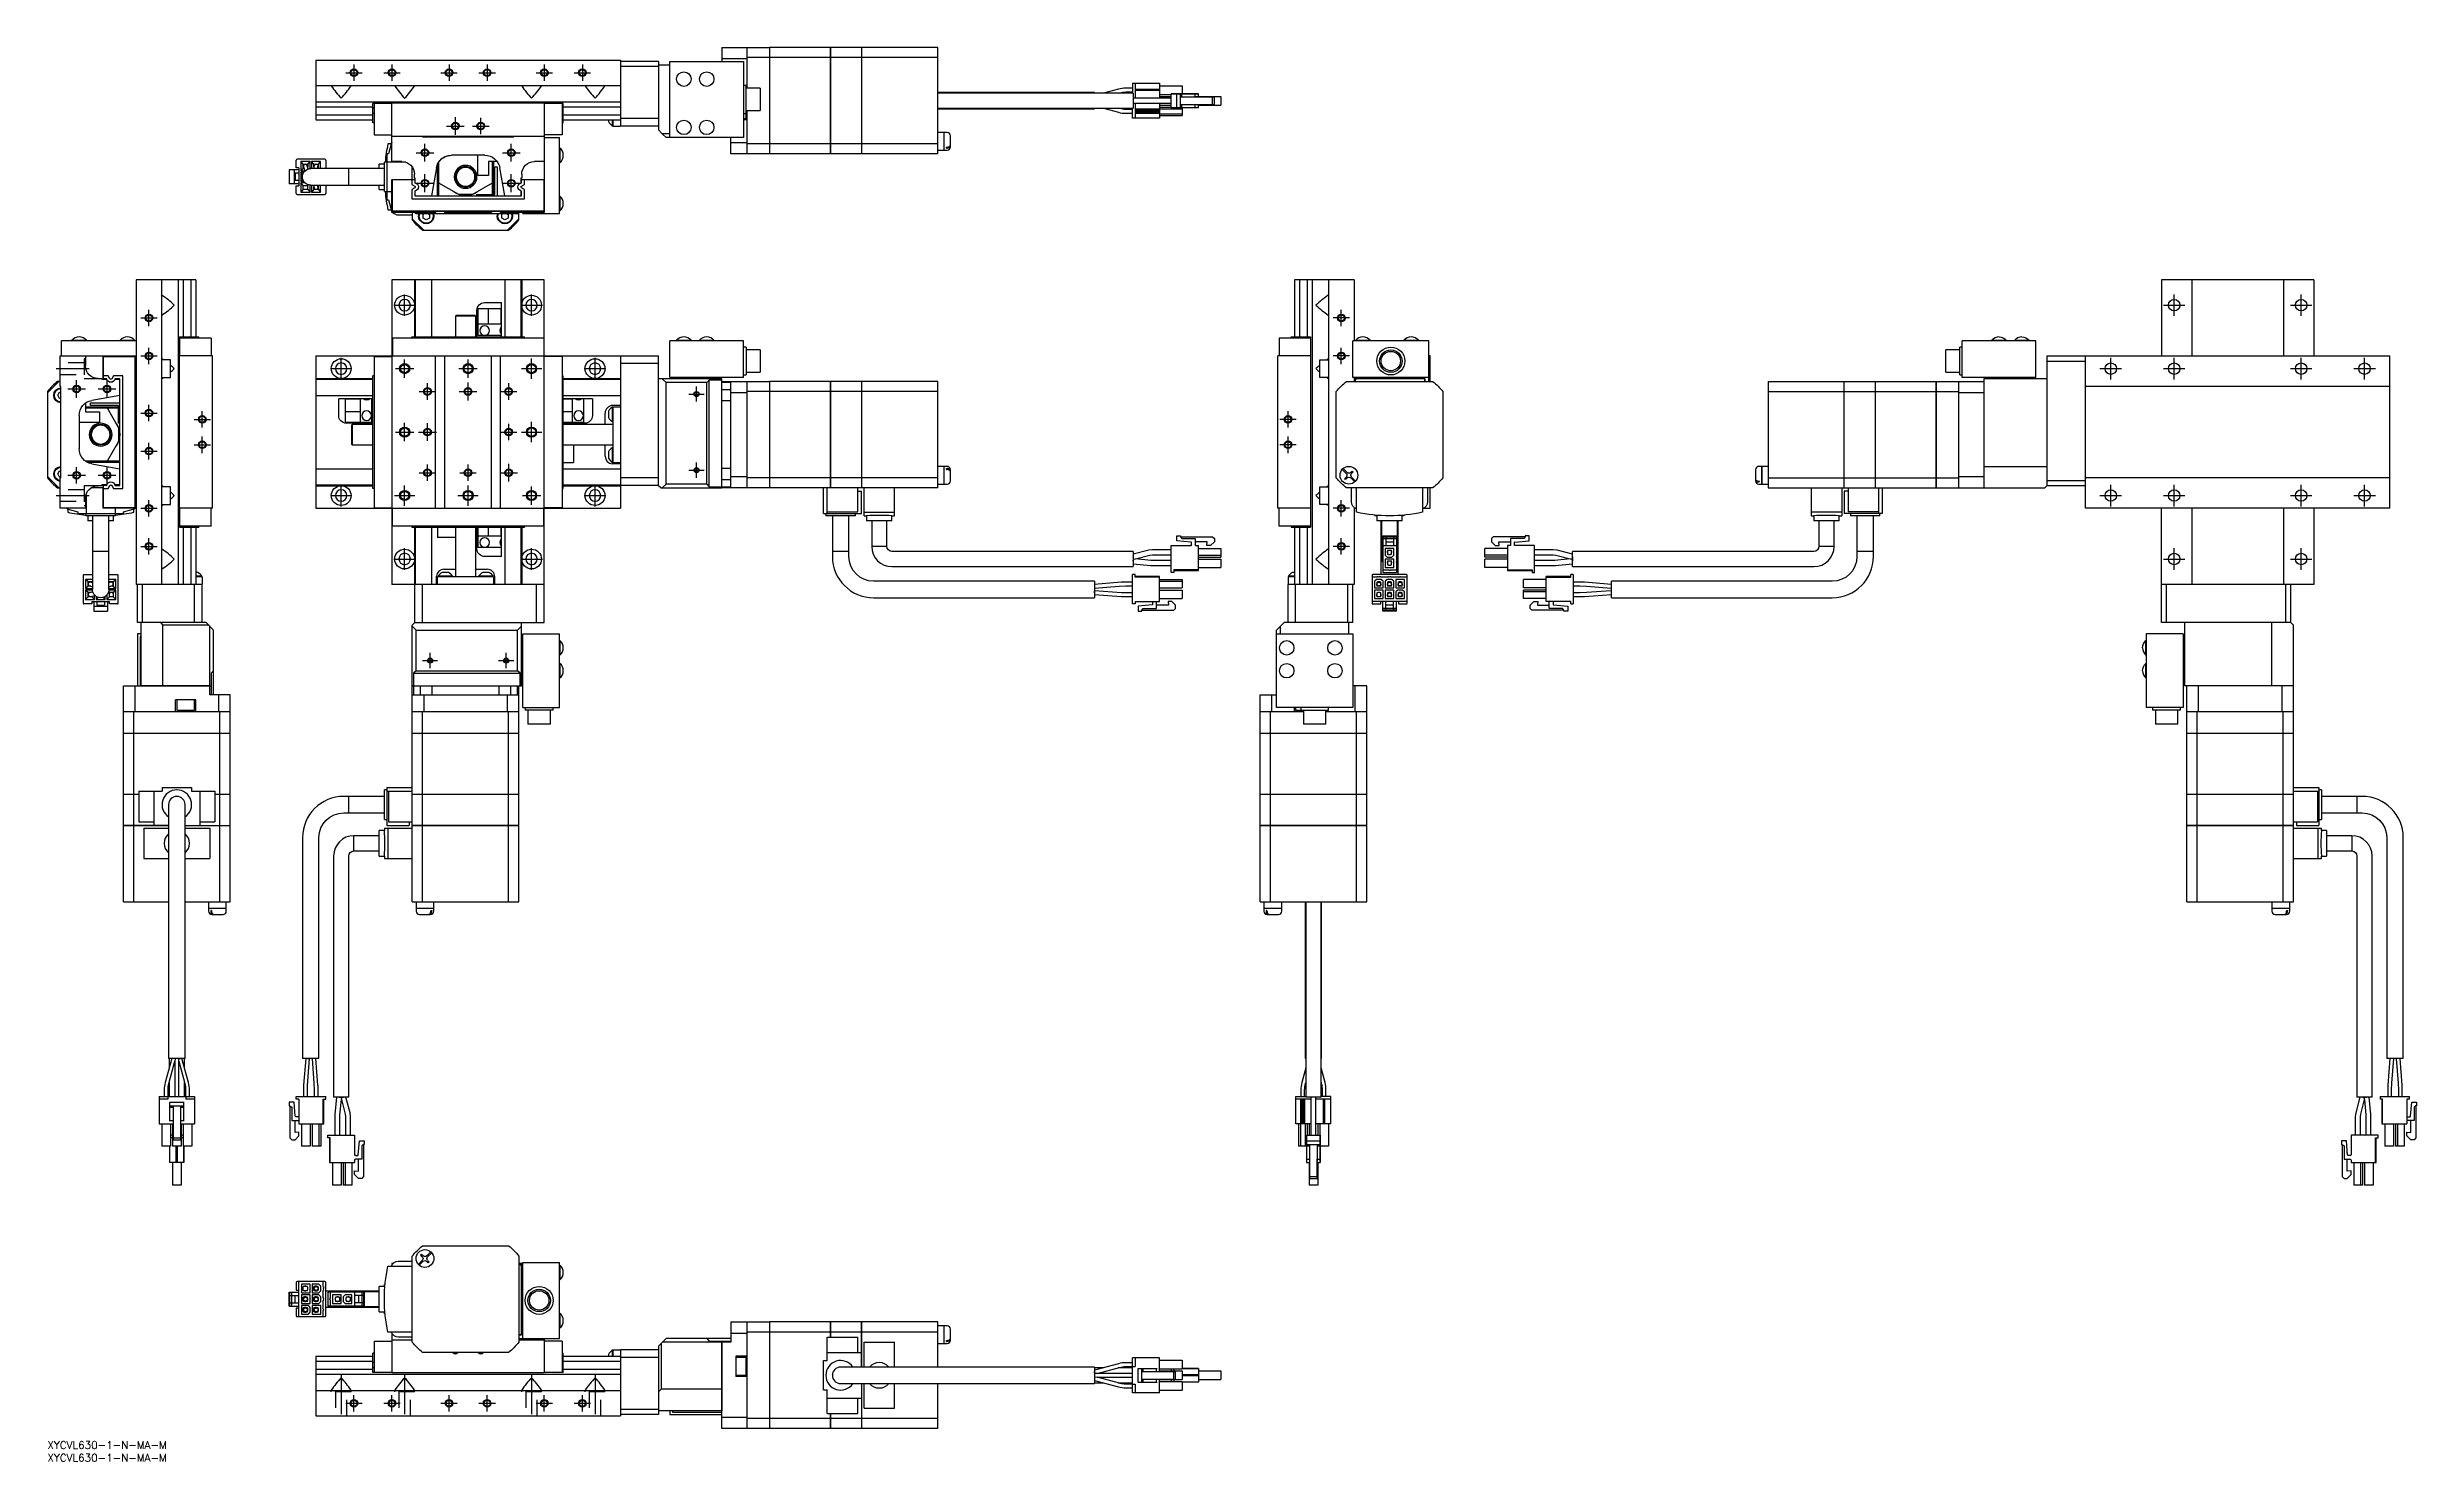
# Model space of a CAD drawing. Extents: x 0 to 933, y -8 to 549.
import ezdxf

# ---------------------------------------------------------------- set-up
doc = ezdxf.new("R2010")
doc.units = 0
doc.header["$LTSCALE"] = 0.5
doc.linetypes.add('CENTER', pattern=[50.8, 31.75, -6.35, 6.35, -6.35])
doc.linetypes.add('DASHED', pattern=[19.05, 12.7, -6.35])
for name, color, linetype in [('MSM_CENTER', 1, 'CENTER'), ('MSM_CONTINUOUS', 7, 'CONTINUOUS'), ('MSM_DASHED', 4, 'DASHED'), ('MSM_NARROW', 5, 'CONTINUOUS'), ('MSM_PART_NUMBER', 7, 'CONTINUOUS')]:
    doc.layers.add(name, color=color, linetype=linetype)
doc.styles.get("Standard").update_dxf_attribs({"font": 'txt.shx', "height": 3, "bigfont": 'bigfont.shx'})

msp = doc.modelspace()

# ---------------------------------------------------------------- texts
at = {"layer": 'MSM_PART_NUMBER'}
for p in [(0, -3), (0, -8)]:
    msp.add_text('XYCVL630-1-N-MA-M', height=3, dxfattribs=at).set_placement(p)

# ---------------------------------------------------------------- linework, layer by layer
at = {"layer": 'MSM_CENTER'}
for p, q in [((120.76, 542.35), (120.76, 535.89)), ((135.76, 542.35), (135.76, 535.89)), ((158.26, 542.35), (158.26, 535.89)), ((173.26, 542.35), (173.26, 535.89)), ((195.76, 542.35), (195.76, 535.89)), ((210.76, 542.35), (210.76, 535.89)), ((117.53, 539.12), (123.99, 539.12)), ((132.53, 539.12), (138.99, 539.12)), ((155.03, 539.12), (161.49, 539.12)), ((170.03, 539.12), (176.49, 539.12)), ((192.53, 539.12), (198.99, 539.12)), ((207.53, 539.12), (213.99, 539.12)), ((157.26, 518.12), (164.26, 518.12)), ((160.76, 514.62), (160.76, 521.62)), ((167.53, 518.12), (173.99, 518.12)), ((170.76, 514.89), (170.76, 521.35)), ((145.26, 507.62), (152.26, 507.62)), ((148.76, 504.12), (148.76, 511.12)), ((179.26, 507.62), (186.26, 507.62)), ((182.76, 504.12), (182.76, 511.12)), ((145.26, 495.62), (152.26, 495.62)), ((148.76, 492.12), (148.76, 499.12)), ((179.26, 495.62), (186.26, 495.62)), ((182.76, 492.12), (182.76, 499.12)), ((140.76, 443.31), (140.76, 451.81)), ((190.76, 443.31), (190.76, 451.81)), ((837.93, 443.31), (837.93, 451.81)), ((887.93, 443.31), (887.93, 451.81)), ((36.77, 442.56), (43.23, 442.56)), ((40, 439.33), (40, 445.79)), ((136.51, 447.56), (145.01, 447.56)), ((186.51, 447.56), (195.01, 447.56)), ((513.02, 442.56), (506.56, 442.56)), ((509.79, 439.33), (509.79, 445.79)), ((833.68, 447.56), (842.18, 447.56)), ((883.68, 447.56), (892.18, 447.56)), ((40, 424.33), (40, 430.79)), ((509.79, 424.33), (509.79, 430.79)), ((3.5, 422.56), (16.5, 422.56)), ((36.77, 427.56), (43.23, 427.56)), ((111.51, 422.56), (120.01, 422.56)), ((115.76, 418.31), (115.76, 426.81)), ((137.14, 422.56), (144.38, 422.56)), ((140.76, 418.94), (140.76, 426.18)), ((162.14, 422.56), (169.38, 422.56)), ((165.76, 418.94), (165.76, 426.18)), ((186.76, 422.56), (194.76, 422.56)), ((190.76, 418.56), (190.76, 426.56)), ((211.51, 422.56), (220.01, 422.56)), ((215.76, 418.31), (215.76, 426.81)), ((513.02, 427.56), (506.56, 427.56)), ((808.68, 422.56), (817.18, 422.56)), ((812.93, 418.31), (812.93, 426.81)), ((833.68, 422.56), (842.18, 422.56)), ((837.93, 418.31), (837.93, 426.81)), ((883.68, 422.56), (892.18, 422.56)), ((887.93, 418.31), (887.93, 426.81)), ((908.68, 422.56), (917.18, 422.56)), ((912.93, 418.31), (912.93, 426.81)), ((8, 414.56), (15, 414.56)), ((11.5, 411.06), (11.5, 418.06)), ((20, 414.56), (27, 414.56)), ((23.5, 411.06), (23.5, 418.06)), ((146.53, 413.56), (152.99, 413.56)), ((149.76, 410.33), (149.76, 416.79)), ((162.26, 413.56), (169.26, 413.56)), ((165.76, 410.06), (165.76, 417.06)), ((178.53, 413.56), (184.99, 413.56)), ((181.76, 410.33), (181.76, 416.79)), ((252.76, 412.56), (258.76, 412.56)), ((255.76, 409.56), (255.76, 415.56)), ((36.77, 405.06), (43.23, 405.06)), ((40, 401.83), (40, 408.29)), ((57.77, 402.56), (64.23, 402.56)), ((61, 399.33), (61, 405.79)), ((190.76, 393.56), (190.76, 401.56)), ((492.02, 402.56), (485.56, 402.56)), ((488.79, 399.33), (488.79, 405.79)), ((40, 386.83), (40, 393.29)), ((57.77, 392.56), (64.23, 392.56)), ((61, 389.33), (61, 395.79)), ((137.14, 397.56), (144.38, 397.56)), ((140.76, 393.94), (140.76, 401.18)), ((146.26, 397.56), (153.26, 397.56)), ((149.76, 394.06), (149.76, 401.06)), ((178.53, 397.56), (184.99, 397.56)), ((181.76, 394.33), (181.76, 400.79)), ((186.76, 397.56), (194.76, 397.56)), ((492.02, 392.56), (485.56, 392.56)), ((488.79, 389.33), (488.79, 395.79)), ((11.5, 377.33), (11.5, 383.79)), ((23.5, 377.06), (23.5, 384.06)), ((36.77, 390.06), (43.23, 390.06)), ((149.76, 378.33), (149.76, 384.79)), ((165.76, 378.33), (165.76, 384.79)), ((181.76, 378.06), (181.76, 385.06)), ((255.76, 379.56), (255.76, 385.56)), ((8, 380.56), (15, 380.56)), ((20, 380.56), (27, 380.56)), ((115.76, 368.31), (115.76, 376.81)), ((140.76, 368.56), (140.76, 376.56)), ((146.53, 381.56), (152.99, 381.56)), ((162.53, 381.56), (168.99, 381.56)), ((165.76, 368.56), (165.76, 376.56)), ((178.26, 381.56), (185.26, 381.56)), ((190.76, 368.94), (190.76, 376.18)), ((215.76, 368.31), (215.76, 376.81)), ((252.76, 382.56), (258.76, 382.56)), ((812.93, 368.31), (812.93, 376.81)), ((837.93, 368.31), (837.93, 376.81)), ((887.93, 368.31), (887.93, 376.81)), ((912.93, 368.31), (912.93, 376.81)), ((3.5, 372.56), (16.5, 372.56)), ((36.77, 367.56), (43.23, 367.56)), ((40, 364.33), (40, 370.79)), ((111.51, 372.56), (120.01, 372.56)), ((136.76, 372.56), (144.76, 372.56)), ((161.76, 372.56), (169.76, 372.56)), ((187.14, 372.56), (194.38, 372.56)), ((211.51, 372.56), (220.01, 372.56)), ((513.02, 367.56), (506.56, 367.56)), ((509.79, 364.33), (509.79, 370.79)), ((808.68, 372.56), (817.18, 372.56)), ((833.68, 372.56), (842.18, 372.56)), ((883.68, 372.56), (892.18, 372.56)), ((908.68, 372.56), (917.18, 372.56)), ((40, 349.33), (40, 355.79)), ((509.79, 349.33), (509.79, 355.79)), ((36.77, 352.56), (43.23, 352.56)), ((136.51, 347.56), (145.01, 347.56)), ((140.76, 343.31), (140.76, 351.81)), ((186.51, 347.56), (195.01, 347.56)), ((190.76, 343.31), (190.76, 351.81)), ((513.02, 352.56), (506.56, 352.56)), ((833.68, 347.56), (842.18, 347.56)), ((837.93, 343.31), (837.93, 351.81)), ((883.68, 347.56), (892.18, 347.56)), ((887.93, 343.31), (887.93, 351.81)), ((150.76, 304.56), (150.76, 310.56)), ((180.76, 304.56), (180.76, 310.56)), ((147.76, 307.56), (153.76, 307.56)), ((177.76, 307.56), (183.76, 307.56)), ((115.76, 26.5), (115.76, 8)), ((140.76, 26.5), (140.76, 8)), ((190.76, 26.5), (190.76, 8)), ((215.76, 26.5), (215.76, 8)), ((117.53, 15), (123.99, 15)), ((120.76, 11.77), (120.76, 18.23)), ((132.53, 15), (138.99, 15)), ((135.76, 11.77), (135.76, 18.23)), ((155.03, 15), (161.49, 15)), ((158.26, 11.77), (158.26, 18.23)), ((170.03, 15), (176.49, 15)), ((173.26, 11.77), (173.26, 18.23)), ((192.53, 15), (198.99, 15)), ((195.76, 11.77), (195.76, 18.23)), ((207.53, 15), (213.99, 15)), ((210.76, 11.77), (210.76, 18.23))]:
    msp.add_line(p, q, dxfattribs=at)
at = {"layer": 'MSM_CONTINUOUS'}
for p, q in [((105.76, 544.12), (225.76, 544.12)), ((105.76, 544.12), (105.76, 520.62)), ((225.76, 544.12), (225.76, 518.12)), ((240.76, 543.62), (225.76, 543.62)), ((240.76, 541.62), (225.76, 541.62)), ((240.76, 543.62), (240.76, 516.62)), ((245.26, 542.12), (240.76, 542.12)), ((245.26, 513.62), (245.26, 543.62)), ((245.26, 543.62), (274.26, 543.62)), ((265.76, 549.12), (265.76, 543.62)), ((265.76, 549.12), (284.46, 549.12)), ((275.76, 544.62), (265.76, 544.62)), ((274.26, 543.62), (274.26, 513.62)), ((275.76, 533.04), (275.76, 549.12)), ((284.46, 545.09), (275.76, 545.09)), ((284.46, 549.12), (284.46, 507.12)), ((284.51, 549.07), (284.46, 549.07)), ((284.51, 544.83), (284.46, 544.83)), ((284.51, 549.12), (284.51, 507.12)), ((308.46, 549.12), (284.51, 549.12)), ((308.46, 545.09), (284.51, 545.09)), ((308.46, 549.12), (308.46, 507.12)), ((308.51, 549.07), (308.46, 549.07)), ((308.51, 544.83), (308.46, 544.83)), ((308.51, 549.12), (308.51, 507.12)), ((320.76, 549.12), (308.51, 549.12)), ((320.76, 545.09), (308.51, 545.09)), ((320.76, 549.12), (320.76, 507.12)), ((320.81, 549.07), (320.76, 549.07)), ((320.81, 544.83), (320.76, 544.83)), ((320.81, 549.12), (320.81, 507.12)), ((350.76, 549.12), (320.81, 549.12)), ((350.76, 545.09), (320.81, 545.09)), ((350.76, 507.12), (350.76, 549.12)), ((105.76, 534.12), (225.76, 534.12)), ((112.02, 534.12), (111.86, 533.99)), ((119.5, 534.12), (119.66, 533.99)), ((137.02, 534.12), (136.86, 533.99)), ((144.5, 534.12), (144.66, 533.99)), ((187.02, 534.12), (186.86, 533.99)), ((194.5, 534.12), (194.66, 533.99)), ((212.02, 534.12), (211.86, 533.99)), ((219.5, 534.12), (219.66, 533.99)), ((275.26, 534.12), (274.26, 534.12)), ((275.26, 521.12), (275.26, 534.12)), ((280.76, 533.04), (275.26, 533.04)), ((280.76, 533.04), (280.76, 524.19)), ((422, 532.69), (416.14, 531.12)), ((427.51, 533.07), (424.88, 533.07)), ((427.51, 535.02), (427.51, 531.12)), ((427.51, 535.02), (438.21, 535.02)), ((428.51, 535.02), (428.51, 529.12)), ((438.21, 532.57), (428.51, 532.57)), ((438.21, 532.07), (428.51, 532.07)), ((438.21, 535.02), (438.21, 529.12)), ((438.21, 534.02), (447.11, 534.02)), ((447.11, 534.02), (447.11, 530.82)), ((105.76, 527.62), (225.76, 527.62)), ((105.76, 525.65), (128.26, 525.65)), ((135.76, 527.02), (128.26, 527.02)), ((128.26, 519.42), (128.26, 527.02)), ((128.76, 525.14), (128.26, 525.14)), ((128.76, 523.09), (128.26, 523.09)), ((128.76, 527.02), (128.76, 514.62)), ((195.76, 527.12), (135.76, 527.12)), ((135.76, 504.12), (135.76, 527.12)), ((195.76, 527.12), (195.76, 484.12)), ((203.26, 527.02), (195.76, 527.02)), ((202.76, 527.02), (202.76, 514.62)), ((202.76, 525.14), (203.26, 525.14)), ((202.76, 523.09), (203.26, 523.09)), ((203.26, 519.42), (203.26, 527.02)), ((203.26, 525.65), (225.76, 525.65)), ((274.26, 523.12), (275.26, 523.12)), ((275.26, 524.19), (280.76, 524.19)), ((275.76, 507.12), (275.76, 524.19)), ((412.51, 531.37), (350.76, 531.37)), ((427.76, 531.12), (350.76, 531.12)), ((350.76, 525.12), (427.76, 525.12)), ((350.76, 524.87), (412.51, 524.87)), ((412.51, 531.37), (412.51, 531.12)), ((412.51, 525.12), (412.51, 524.87)), ((416.14, 525.12), (422, 523.55)), ((421.93, 531.12), (422.39, 531.24)), ((422.38, 525), (421.93, 525.12)), ((424.88, 531.57), (427.51, 531.57)), ((427.51, 524.67), (424.88, 524.67)), ((424.88, 523.17), (427.51, 523.17)), ((427.51, 521.22), (427.51, 525.12)), ((427.76, 531.12), (427.76, 525.12)), ((434.14, 529.12), (427.76, 529.12)), ((434.67, 529.12), (427.76, 529.12)), ((427.76, 527.12), (434.14, 527.12)), ((428.51, 527.12), (428.51, 521.22)), ((438.21, 524.72), (428.51, 524.72)), ((438.21, 524.22), (428.51, 524.22)), ((438.21, 524.17), (428.51, 524.17)), ((438.21, 523.67), (428.51, 523.67)), ((438.21, 523.62), (428.51, 523.62)), ((438.21, 523.12), (428.51, 523.12)), ((435.4, 529.12), (434.14, 529.12)), ((434.14, 527.12), (435.4, 527.12)), ((434.86, 529.12), (434.67, 529.12)), ((442.76, 529.12), (434.86, 529.12)), ((442.76, 529.12), (435.4, 529.12)), ((435.4, 527.12), (442.76, 527.12)), ((438.21, 530.62), (442.76, 530.62)), ((438.21, 529.82), (442.76, 529.82)), ((438.21, 527.12), (438.21, 521.22)), ((438.21, 526.42), (442.76, 526.42)), ((438.21, 525.62), (442.76, 525.62)), ((438.21, 524.87), (447.11, 524.87)), ((438.21, 522.97), (447.11, 522.97)), ((442.76, 530.82), (450.41, 530.82)), ((442.76, 530.82), (442.76, 530.82)), ((443.76, 530.82), (442.76, 530.82)), ((442.76, 525.42), (442.76, 530.82)), ((442.76, 525.42), (444.96, 525.42)), ((453.46, 530.82), (443.76, 530.82)), ((444.96, 525.42), (444.96, 530.82)), ((444.96, 530.82), (446.46, 530.82)), ((450.53, 530.82), (444.96, 530.82)), ((444.96, 525.42), (446.46, 525.42)), ((446.46, 525.42), (446.46, 530.82)), ((446.46, 530.82), (446.96, 530.82)), ((446.46, 529.62), (446.96, 529.62)), ((446.46, 529.62), (459.06, 529.62)), ((446.46, 526.62), (459.06, 526.62)), ((446.46, 525.42), (446.96, 525.42)), ((446.96, 530.82), (452.21, 530.82)), ((446.96, 529.62), (446.96, 530.82)), ((446.96, 529.62), (452.21, 529.62)), ((446.96, 525.42), (446.96, 526.62)), ((446.96, 525.42), (452.21, 525.42)), ((447.11, 525.42), (447.11, 522.22)), ((450.41, 530.82), (450.71, 530.82)), ((450.71, 530.82), (450.53, 530.82)), ((452.21, 530.82), (452.51, 530.82)), ((452.21, 529.62), (452.21, 530.82)), ((456.89, 529.62), (452.21, 529.62)), ((452.51, 529.62), (452.21, 529.62)), ((452.21, 525.42), (452.21, 526.62)), ((452.21, 525.42), (452.51, 525.42)), ((452.51, 530.82), (453.46, 530.82)), ((452.51, 525.42), (453.46, 525.42)), ((453.46, 530.82), (453.46, 530.82)), ((453.46, 529.62), (453.46, 530.82)), ((453.46, 529.82), (462.36, 529.82)), ((453.46, 529.82), (462.36, 529.82)), ((453.46, 529.82), (462.36, 529.82)), ((453.46, 525.42), (453.46, 526.62)), ((453.46, 526.42), (462.36, 526.42)), ((456.76, 529.62), (456.89, 529.62)), ((458.26, 529.62), (456.76, 529.62)), ((459.76, 529.62), (458.26, 529.62)), ((459.06, 526.62), (459.06, 529.62)), ((459.06, 529.62), (459.76, 529.62)), ((459.06, 526.62), (459.76, 526.62)), ((459.76, 526.62), (459.76, 529.62)), ((462.36, 529.82), (462.36, 526.42)), ((105.76, 522.58), (128.26, 522.58)), ((105.76, 520.62), (128.26, 520.62)), ((128.76, 519.42), (128.26, 519.42)), ((128.76, 514.62), (135.76, 514.62)), ((135.76, 514.12), (195.76, 514.12)), ((147.76, 514.12), (147.76, 513.82)), ((147.76, 513.82), (183.76, 513.82)), ((148.01, 513.82), (148.01, 514.12)), ((150.51, 514.12), (150.51, 513.82)), ((179.01, 513.82), (179.01, 514.12)), ((181.51, 514.12), (181.51, 513.82)), ((183.76, 513.82), (183.76, 514.12)), ((202.76, 514.62), (195.76, 514.62)), ((195.76, 513.62), (201.76, 513.62)), ((201.76, 483.62), (201.76, 513.62)), ((202.76, 519.42), (203.26, 519.42)), ((203.26, 522.58), (225.76, 522.58)), ((203.26, 520.62), (225.76, 520.62)), ((221.11, 520.62), (221.11, 519.91)), ((222.56, 520.62), (222.56, 518.26)), ((222.56, 518.26), (222.76, 518.26)), ((222.76, 520.62), (222.76, 518.12)), ((222.76, 518.12), (225.66, 518.12)), ((225.66, 518.12), (225.76, 518.22)), ((240.76, 521.12), (225.76, 521.12)), ((240.76, 518.12), (225.76, 518.12)), ((242.26, 515.12), (240.76, 516.62)), ((245.26, 515.12), (242.26, 515.12)), ((243.76, 513.62), (242.26, 515.12)), ((274.26, 513.62), (243.76, 513.62)), ((269.26, 507.12), (269.26, 513.62)), ((274.26, 521.12), (275.26, 521.12)), ((275.76, 520.62), (274.26, 520.62)), ((353.26, 515.62), (350.76, 515.62)), ((353.26, 508.62), (353.26, 515.62)), ((353.31, 515.57), (353.26, 515.57)), ((353.31, 508.62), (353.31, 515.62)), ((354.46, 515.62), (353.31, 515.62)), ((355.76, 509.92), (355.76, 514.32)), ((438.21, 521.22), (427.51, 521.22)), ((438.21, 522.22), (447.11, 522.22)), ((98.06, 501.62), (98.06, 504.72)), ((109.36, 505.02), (98.36, 505.02)), ((103.51, 504.12), (99.86, 504.12)), ((100.81, 503.07), (99.86, 504.12)), ((99.86, 504.12), (99.86, 500.52)), ((102.56, 503.07), (103.51, 504.12)), ((103.51, 501.36), (103.51, 504.12)), ((104.11, 504.12), (104.11, 501.37)), ((107.66, 504.12), (104.11, 504.12)), ((105.01, 503.07), (104.11, 504.12)), ((106.76, 503.07), (107.66, 504.12)), ((107.66, 501.37), (107.66, 504.12)), ((109.66, 504.72), (109.66, 501.37)), ((134.36, 507.12), (133.76, 507.12)), ((133.76, 507.12), (133.76, 489.12)), ((135.51, 511.12), (134.19, 511.12)), ((135.46, 510.94), (134.36, 507.12)), ((139.66, 504.12), (135.76, 504.12)), ((154.26, 490.62), (154.26, 504.07)), ((172.35, 506.62), (159.17, 506.62)), ((169.56, 498.62), (169.56, 506.62)), ((177.23, 504.12), (173.76, 504.12)), ((173.76, 504.12), (173.76, 498.62)), ((175.26, 504.07), (175.26, 491.12)), ((175.76, 504.12), (175.76, 491.12)), ((195.76, 504.12), (191.86, 504.12)), ((201.92, 509.47), (201.76, 509.47)), ((201.92, 509.47), (201.92, 503.77)), ((269.26, 511.62), (275.76, 511.62)), ((284.46, 507.12), (269.26, 507.12)), ((284.46, 511.15), (275.76, 511.15)), ((284.51, 511.4), (284.46, 511.4)), ((284.51, 507.17), (284.46, 507.17)), ((308.46, 511.15), (284.51, 511.15)), ((308.46, 507.12), (284.51, 507.12)), ((308.51, 511.4), (308.46, 511.4)), ((308.51, 507.17), (308.46, 507.17)), ((320.76, 511.15), (308.51, 511.15)), ((320.76, 507.12), (308.51, 507.12)), ((320.81, 511.4), (320.76, 511.4)), ((320.81, 507.17), (320.76, 507.17)), ((350.76, 511.15), (320.81, 511.15)), ((350.76, 507.12), (320.81, 507.12)), ((350.76, 508.62), (353.26, 508.62)), ((353.26, 508.67), (353.31, 508.67)), ((353.31, 508.62), (354.46, 508.62)), ((354.26, 509.83), (354.46, 509.83)), ((354.26, 509.47), (354.26, 509.83)), ((354.26, 509.47), (354.46, 509.47)), ((99.06, 500.82), (95.26, 500.82)), ((95.26, 500.82), (95.26, 495.42)), ((99.06, 495.42), (95.26, 495.42)), ((97.17, 500.82), (97.17, 495.42)), ((99.06, 499.62), (97.56, 499.62)), ((97.56, 499.62), (97.56, 496.62)), ((99.06, 496.62), (97.56, 496.62)), ((99.06, 501.62), (98.06, 501.62)), ((99.06, 501.62), (99.06, 494.62)), ((100.81, 501.57), (99.86, 500.52)), ((99.86, 500.52), (101.41, 500.52)), ((101.05, 499.92), (99.86, 499.92)), ((99.86, 499.92), (99.86, 496.32)), ((100.65, 499.05), (99.86, 499.92)), ((100.65, 497.19), (99.86, 496.32)), ((99.86, 496.32), (101.05, 496.32)), ((101.57, 495.72), (99.86, 495.72)), ((100.81, 494.67), (99.86, 495.72)), ((99.86, 495.72), (99.86, 492.12)), ((100.81, 503.07), (102.56, 503.07)), ((100.81, 501.57), (100.81, 503.07)), ((101.12, 501.57), (100.81, 501.57)), ((100.96, 502.11), (101.44, 500.4)), ((102.19, 503.07), (102.56, 502.69)), ((102.77, 501.21), (102.41, 502.52)), ((102.56, 503.07), (102.56, 501.97)), ((102.56, 494.67), (102.86, 495)), ((102.73, 501.39), (102.86, 501.24)), ((103.51, 492.12), (103.51, 494.88)), ((132.76, 501.37), (103.76, 501.37)), ((103.76, 494.87), (132.76, 494.87)), ((104.11, 494.87), (104.11, 492.12)), ((105.17, 502.53), (104.82, 501.37)), ((104.82, 494.87), (105.17, 493.7)), ((105.01, 502), (105.01, 503.07)), ((105.01, 503.07), (106.76, 503.07)), ((106.39, 503.07), (106.76, 502.69)), ((106.39, 501.37), (106.61, 502.1)), ((106.61, 494.13), (106.39, 494.87)), ((106.45, 501.57), (106.76, 501.57)), ((106.76, 501.94), (106.47, 501.65)), ((106.76, 501.57), (106.76, 503.07)), ((106.76, 501.57), (106.93, 501.37)), ((106.76, 494.67), (106.93, 494.87)), ((107.66, 492.12), (107.66, 494.87)), ((109.66, 494.87), (109.66, 491.52)), ((118.76, 494.87), (118.76, 501.37)), ((130.76, 501.37), (130.76, 503.12)), ((132.76, 503.12), (130.76, 503.12)), ((130.76, 493.12), (130.76, 494.87)), ((132.76, 492.3), (132.76, 503.94)), ((133.76, 503.94), (132.76, 503.94)), ((141.11, 503.9), (133.76, 503.9)), ((135.76, 484.12), (135.76, 497.12)), ((135.76, 497.12), (144.36, 497.12)), ((135.96, 484.62), (135.96, 497.02)), ((135.96, 497.02), (144.76, 497.02)), ((143.56, 497.02), (143.56, 495.14)), ((143.56, 495.14), (144.75, 494.45)), ((143.76, 497.12), (143.76, 501.98)), ((143.76, 501.98), (143.76, 501.98)), ((144.36, 497.12), (144.36, 497.02)), ((144.66, 497.62), (144.66, 499.12)), ((144.96, 497.62), (144.66, 497.62)), ((144.76, 497.62), (144.76, 495.69)), ((144.96, 495.65), (144.96, 497.62)), ((153.26, 501.66), (151.31, 490.62)), ((153.76, 490.62), (153.76, 503.07)), ((154.26, 502.62), (153.76, 502.62)), ((162.05, 491.12), (154.26, 495.62)), ((175.26, 495.62), (167.47, 491.12)), ((173.76, 498.62), (169.56, 498.62)), ((176.26, 502.12), (177.26, 502.12)), ((176.26, 491.12), (176.26, 502.12)), ((177.26, 502.12), (177.26, 490.62)), ((180.21, 490.62), (178.26, 501.66)), ((178.76, 498.62), (178.76, 498.82)), ((178.8, 498.62), (178.76, 498.62)), ((186.86, 497.62), (186.56, 497.62)), ((186.56, 497.62), (186.56, 495.65)), ((186.76, 497.02), (195.56, 497.02)), ((186.76, 495.69), (186.76, 497.02)), ((186.77, 494.45), (187.96, 495.14)), ((186.86, 499.12), (186.86, 497.62)), ((187.16, 497.02), (187.16, 497.12)), ((187.16, 497.12), (195.76, 497.12)), ((187.96, 495.14), (187.96, 497.02)), ((195.56, 497.02), (195.56, 484.62)), ((201.76, 503.77), (201.92, 503.77)), ((98.06, 491.52), (98.06, 494.62)), ((98.06, 494.62), (99.06, 494.62)), ((98.36, 491.22), (109.36, 491.22)), ((100.81, 493.17), (99.86, 492.12)), ((99.86, 492.12), (103.51, 492.12)), ((100.81, 493.17), (100.81, 494.67)), ((100.81, 494.67), (102.56, 494.67)), ((102.56, 493.17), (100.81, 493.17)), ((102.19, 494.67), (102.56, 494.29)), ((102.56, 493.54), (102.19, 493.17)), ((102.56, 493.17), (102.56, 494.67)), ((102.56, 493.17), (103.51, 492.12)), ((105.01, 493.17), (104.11, 492.12)), ((104.11, 492.12), (107.66, 492.12)), ((105.01, 493.17), (105.01, 494.23)), ((106.76, 493.17), (105.01, 493.17)), ((106.76, 493.54), (106.39, 493.17)), ((106.76, 494.67), (106.45, 494.67)), ((106.47, 494.58), (106.76, 494.29)), ((106.76, 493.17), (106.76, 494.67)), ((106.76, 493.17), (107.66, 492.12)), ((130.76, 493.12), (132.76, 493.12)), ((132.76, 492.3), (133.76, 492.3)), ((133.76, 492.34), (135.76, 492.34)), ((133.76, 489.12), (134.36, 489.12)), ((134.36, 489.12), (135.46, 485.29)), ((144.75, 493.78), (143.56, 493.09)), ((143.56, 493.09), (143.56, 489.42)), ((143.56, 489.42), (187.96, 489.42)), ((144.76, 492.54), (144.76, 490.62)), ((144.96, 490.92), (144.76, 491.12)), ((144.76, 490.62), (186.76, 490.62)), ((144.96, 490.62), (144.96, 492.58)), ((167.47, 491.12), (162.05, 491.12)), ((169.26, 490.62), (169.26, 491.12)), ((169.26, 491.12), (176.26, 491.12)), ((186.56, 492.58), (186.56, 490.62)), ((186.76, 490.62), (186.76, 492.54)), ((187.96, 493.09), (186.77, 493.78)), ((187.96, 489.42), (187.96, 493.09)), ((201.92, 490.47), (201.76, 490.47)), ((201.92, 490.47), (201.92, 484.77)), ((134.19, 485.12), (135.51, 485.12)), ((152.96, 484.12), (135.76, 484.12)), ((195.56, 484.62), (135.96, 484.62)), ((138.34, 483.12), (143.76, 483.12)), ((143.76, 484.12), (143.76, 481.15)), ((143.76, 481.62), (148.26, 477.12)), ((144.76, 484.12), (145.26, 483.62)), ((145.26, 483.62), (185.26, 483.62)), ((147.79, 477.12), (181.73, 477.12)), ((148.01, 483.34), (148.49, 483.62)), ((148.01, 481.9), (148.01, 483.34)), ((149.26, 481.17), (148.01, 481.9)), ((150.51, 481.9), (149.26, 481.17)), ((150.03, 483.62), (150.51, 483.34)), ((150.51, 483.34), (150.51, 481.9)), ((156.56, 484.47), (152.96, 484.47)), ((152.96, 484.47), (152.96, 484.12)), ((156.56, 484.12), (156.56, 484.47)), ((174.96, 484.12), (156.56, 484.12)), ((178.56, 484.47), (174.96, 484.47)), ((174.96, 484.47), (174.96, 484.12)), ((178.56, 484.12), (178.56, 484.47)), ((195.76, 484.12), (178.56, 484.12)), ((179.01, 483.34), (179.49, 483.62)), ((179.01, 481.9), (179.01, 483.34)), ((180.26, 481.17), (179.01, 481.9)), ((181.51, 481.9), (180.26, 481.17)), ((181.03, 483.62), (181.51, 483.34)), ((181.26, 477.12), (185.76, 481.62)), ((181.51, 483.34), (181.51, 481.9)), ((185.26, 483.62), (185.76, 484.12)), ((185.76, 481.15), (185.76, 484.12)), ((187.26, 483.62), (187.26, 484.12)), ((187.26, 483.62), (201.76, 483.62)), ((201.76, 484.77), (201.92, 484.77)), ((35, 457.56), (35, 337.56)), ((58.5, 457.56), (35, 457.56)), ((45, 457.56), (45, 337.56)), ((51.5, 457.56), (51.5, 337.56)), ((53.46, 457.56), (53.46, 435.06)), ((56.54, 457.56), (56.54, 435.06)), ((58.5, 457.56), (58.5, 435.06)), ((135.76, 457.56), (135.76, 337.56)), ((195.76, 457.56), (135.76, 457.56)), ((144.66, 457.56), (144.66, 435.06)), ((144.96, 457.56), (144.96, 435.06)), ((151.31, 457.56), (151.31, 435.06)), ((180.21, 457.56), (180.21, 435.06)), ((186.56, 457.56), (186.56, 435.06)), ((186.86, 457.56), (186.86, 435.06)), ((195.76, 322.56), (195.76, 457.56)), ((491.29, 457.56), (491.29, 435.06)), ((514.79, 457.56), (491.29, 457.56)), ((493.25, 457.56), (493.25, 435.06)), ((496.32, 457.56), (496.32, 435.06)), ((498.29, 457.56), (498.29, 337.56)), ((504.79, 457.56), (504.79, 337.56)), ((514.79, 457.56), (514.79, 433.56)), ((832.93, 457.56), (832.93, 427.56)), ((892.93, 457.56), (832.93, 457.56)), ((844.93, 457.56), (844.93, 427.56)), ((880.93, 457.56), (880.93, 427.56)), ((892.93, 457.56), (892.93, 427.56)), ((45, 451.3), (45.13, 451.46)), ((172.26, 448.56), (178.89, 448.56)), ((178.89, 435.06), (178.89, 448.56)), ((504.79, 451.3), (504.66, 451.46)), ((45, 443.82), (45.13, 443.66)), ((161.06, 443.56), (160.76, 443.26)), ((168.76, 443.26), (160.76, 443.26)), ((160.76, 443.26), (160.76, 435.06)), ((168.46, 443.56), (161.06, 443.56)), ((168.76, 443.26), (168.46, 443.56)), ((168.76, 435.06), (168.76, 443.26)), ((169.26, 435.06), (169.26, 445.56)), ((178.89, 446.06), (169.56, 446.06)), ((169.56, 446.06), (169.56, 435.56)), ((178.89, 440.06), (169.56, 440.06)), ((173.76, 440.06), (173.76, 446.06)), ((178.76, 440.06), (178.76, 446.06)), ((504.79, 443.82), (504.66, 443.66)), ((5.5, 427.56), (5.5, 433.56)), ((35, 433.56), (5.5, 433.56)), ((9.65, 433.72), (15.35, 433.72)), ((9.65, 433.72), (9.65, 433.56)), ((15.35, 433.56), (15.35, 433.72)), ((28.65, 433.72), (34.35, 433.72)), ((28.65, 433.72), (28.65, 433.56)), ((34.35, 433.56), (34.35, 433.72)), ((52.1, 435.06), (52.1, 427.56)), ((52.1, 435.06), (59.7, 435.06)), ((64.5, 434.56), (52.1, 434.56)), ((53.97, 434.56), (53.97, 435.06)), ((56.02, 434.56), (56.02, 435.06)), ((59.7, 434.56), (59.7, 435.06)), ((64.5, 434.56), (64.5, 427.56)), ((135.96, 434.56), (135.96, 427.56)), ((195.56, 434.56), (135.96, 434.56)), ((143.56, 434.56), (143.56, 435.06)), ((143.56, 435.06), (187.96, 435.06)), ((178.89, 435.56), (169.56, 435.56)), ((187.96, 434.56), (187.96, 435.06)), ((195.56, 434.56), (195.56, 427.56)), ((274.26, 433.56), (245.26, 433.56)), ((245.26, 419.06), (245.26, 433.56)), ((247.91, 433.72), (253.61, 433.72)), ((247.91, 433.72), (247.91, 433.56)), ((253.61, 433.56), (253.61, 433.72)), ((256.91, 433.72), (262.61, 433.72)), ((256.91, 433.72), (256.91, 433.56)), ((262.61, 433.56), (262.61, 433.72)), ((274.26, 419.06), (274.26, 433.56)), ((275.26, 431.06), (274.26, 431.06)), ((275.26, 431.06), (275.26, 420.06)), ((280.76, 429.99), (275.26, 429.99)), ((280.76, 429.99), (280.76, 421.14)), ((485.29, 434.56), (485.29, 427.56)), ((497.69, 434.56), (485.29, 434.56)), ((490.09, 434.56), (490.09, 435.06)), ((490.09, 435.06), (497.69, 435.06)), ((493.76, 434.56), (493.76, 435.06)), ((495.81, 434.56), (495.81, 435.06)), ((497.69, 435.06), (497.69, 427.56)), ((514.29, 419.06), (514.29, 433.56)), ((544.29, 433.56), (514.29, 433.56)), ((515.44, 433.72), (521.14, 433.72)), ((515.44, 433.72), (515.44, 433.56)), ((521.14, 433.56), (521.14, 433.72)), ((534.44, 433.72), (540.14, 433.72)), ((534.44, 433.72), (534.44, 433.56)), ((540.14, 433.56), (540.14, 433.72)), ((544.29, 417.56), (544.29, 433.56)), ((747.93, 421.14), (747.93, 429.99)), ((753.43, 429.99), (747.93, 429.99)), ((753.43, 420.06), (753.43, 431.06)), ((754.43, 431.06), (753.43, 431.06)), ((754.43, 419.06), (754.43, 433.56)), ((783.43, 433.56), (754.43, 433.56)), ((766.08, 433.72), (771.78, 433.72)), ((766.08, 433.72), (766.08, 433.56)), ((771.78, 433.56), (771.78, 433.72)), ((775.08, 433.72), (780.78, 433.72)), ((775.08, 433.72), (775.08, 433.56)), ((780.78, 433.56), (780.78, 433.72)), ((783.43, 419.06), (783.43, 433.56)), ((5, 427.56), (35, 427.56)), ((5, 415.56), (5, 427.56)), ((15, 427.56), (15, 423.66)), ((22, 418.96), (22, 427.56)), ((22.1, 418.56), (22.1, 427.36)), ((22.1, 427.36), (34.5, 427.36)), ((34.5, 427.36), (34.5, 367.76)), ((45, 426.3), (45.13, 426.46)), ((48.5, 426.06), (45, 426.06)), ((48.5, 419.06), (48.5, 426.06)), ((52, 367.56), (52, 427.56)), ((65, 427.56), (52, 427.56)), ((65, 367.56), (65, 427.56)), ((105.76, 427.56), (105.76, 367.56)), ((105.76, 427.56), (240.76, 427.56)), ((128.76, 427.36), (135.76, 427.36)), ((128.76, 427.36), (128.76, 367.76)), ((152.96, 367.56), (152.96, 427.56)), ((156.56, 367.56), (156.56, 427.56)), ((174.96, 367.56), (174.96, 427.56)), ((178.56, 367.56), (178.56, 427.56)), ((202.76, 427.36), (195.76, 427.36)), ((202.76, 427.36), (202.76, 367.76)), ((225.76, 427.56), (225.76, 367.56)), ((240.76, 424.56), (225.76, 424.56)), ((240.76, 376.56), (240.76, 427.56)), ((274.26, 420.06), (275.26, 420.06)), ((275.26, 421.14), (280.76, 421.14)), ((497.79, 427.56), (484.79, 427.56)), ((484.79, 367.56), (484.79, 427.56)), ((497.79, 367.56), (497.79, 427.56)), ((501.29, 426.06), (504.79, 426.06)), ((501.29, 419.06), (501.29, 426.06)), ((504.79, 426.3), (504.66, 426.46)), ((544.79, 427.56), (544.29, 427.56)), ((544.79, 417.56), (544.79, 427.56)), ((747.93, 421.14), (753.43, 421.14)), ((753.43, 420.06), (754.43, 420.06)), ((787.93, 376.56), (787.93, 427.56)), ((787.93, 427.56), (922.93, 427.56)), ((787.93, 425.56), (802.93, 425.56)), ((802.93, 367.56), (802.93, 427.56)), ((922.93, 367.56), (922.93, 427.56)), ((4.5, 417.56), (0, 413.06)), ((0, 413.53), (0, 379.59)), ((5, 417.56), (4.03, 417.56)), ((4.06, 412.06), (4.78, 413.31)), ((4.78, 410.81), (4.06, 412.06)), ((4.78, 413.31), (5.3, 413.31)), ((5.3, 410.81), (4.78, 410.81)), ((5.3, 415.56), (5, 415.56)), ((5.3, 379.56), (5.3, 415.56)), ((28.5, 412.01), (17.46, 410.06)), ((20, 418.66), (21.5, 418.66)), ((21.5, 418.66), (21.5, 418.36)), ((21.5, 418.36), (23.46, 418.36)), ((22.1, 418.96), (22, 418.96)), ((23.97, 419.76), (22.1, 419.76)), ((23.42, 418.56), (22.1, 418.56)), ((24.66, 418.57), (23.97, 419.76)), ((26.02, 419.76), (25.34, 418.57)), ((29.7, 419.76), (26.02, 419.76)), ((26.54, 418.36), (28.5, 418.36)), ((28.5, 418.56), (26.58, 418.56)), ((28.5, 376.56), (28.5, 418.56)), ((29.7, 375.36), (29.7, 419.76)), ((45, 419.06), (48.5, 419.06)), ((45, 418.82), (45.13, 418.66)), ((105.76, 418.66), (128.26, 418.66)), ((105.76, 418.36), (128.26, 418.36)), ((105.76, 412.01), (128.26, 412.01)), ((128.26, 375.36), (128.26, 419.76)), ((128.76, 419.76), (128.26, 419.76)), ((202.76, 419.76), (203.26, 419.76)), ((203.26, 375.36), (203.26, 419.76)), ((203.26, 418.66), (225.76, 418.66)), ((203.26, 418.36), (225.76, 418.36)), ((203.26, 412.01), (225.76, 412.01)), ((265.76, 418.56), (240.76, 418.56)), ((243.76, 417.06), (242.26, 418.56)), ((259.76, 417.06), (243.76, 417.06)), ((243.76, 377.06), (243.76, 417.06)), ((274.26, 419.06), (245.26, 419.06)), ((247.87, 419.06), (247.87, 418.56)), ((249.32, 419.06), (249.32, 418.56)), ((252.2, 419.06), (252.2, 418.56)), ((253.65, 419.06), (253.65, 418.56)), ((256.87, 419.06), (256.87, 418.56)), ((258.32, 419.06), (258.32, 418.56)), ((260.76, 418.06), (259.76, 417.06)), ((259.76, 377.06), (259.76, 417.06)), ((260.76, 376.06), (260.76, 418.06)), ((265.76, 418.06), (260.76, 418.06)), ((261.2, 419.06), (261.2, 418.56)), ((262.65, 419.06), (262.65, 418.56)), ((265.76, 375.56), (265.76, 418.56)), ((265.76, 417.56), (284.46, 417.56)), ((269.26, 417.06), (265.76, 417.06)), ((265.76, 414.3), (269.26, 414.3)), ((269.26, 375.56), (269.26, 417.56)), ((275.76, 413.06), (269.26, 413.06)), ((275.76, 375.56), (275.76, 417.56)), ((284.46, 413.53), (275.76, 413.53)), ((284.46, 417.56), (284.46, 375.56)), ((284.51, 417.51), (284.46, 417.51)), ((284.51, 413.27), (284.46, 413.27)), ((284.51, 417.56), (284.51, 375.56)), ((308.46, 417.56), (284.51, 417.56)), ((308.46, 413.53), (284.51, 413.53)), ((308.46, 417.56), (308.46, 375.56)), ((308.51, 417.51), (308.46, 417.51)), ((308.51, 413.27), (308.46, 413.27)), ((308.51, 417.56), (308.51, 375.56)), ((320.76, 417.56), (308.51, 417.56)), ((320.76, 413.53), (308.51, 413.53)), ((320.76, 417.56), (320.76, 375.56)), ((320.81, 417.51), (320.76, 417.51)), ((320.81, 413.27), (320.76, 413.27)), ((320.81, 417.56), (320.81, 375.56)), ((350.76, 417.56), (320.81, 417.56)), ((350.76, 413.53), (320.81, 413.53)), ((350.76, 375.56), (350.76, 417.56)), ((504.79, 419.06), (501.29, 419.06)), ((504.79, 418.82), (504.66, 418.66)), ((507.79, 379.59), (507.79, 413.53)), ((511.82, 417.56), (545.76, 417.56)), ((544.29, 419.06), (514.29, 419.06)), ((514.79, 419.06), (514.79, 417.56)), ((515.29, 418.06), (514.79, 417.56)), ((515.29, 419.06), (515.29, 417.56)), ((515.79, 418.56), (515.29, 418.06)), ((515.79, 419.06), (515.79, 418.56)), ((542.79, 418.56), (515.79, 418.56)), ((518.29, 419.06), (518.29, 418.56)), ((520.79, 419.06), (520.79, 418.56)), ((534.79, 419.06), (534.79, 418.56)), ((537.29, 419.06), (537.29, 418.56)), ((539.79, 419.06), (539.79, 418.56)), ((542.69, 417.56), (542.69, 418.56)), ((542.79, 417.56), (542.79, 418.56)), ((549.79, 413.53), (549.79, 379.59)), ((677.93, 417.56), (707.88, 417.56)), ((677.93, 417.56), (677.93, 375.56)), ((677.93, 413.53), (707.88, 413.53)), ((707.88, 375.56), (707.88, 417.56)), ((707.88, 417.51), (707.93, 417.51)), ((707.88, 413.27), (707.93, 413.27)), ((707.93, 417.56), (720.18, 417.56)), ((707.93, 375.56), (707.93, 417.56)), ((707.93, 413.53), (720.18, 413.53)), ((720.18, 375.56), (720.18, 417.56)), ((720.18, 417.51), (720.23, 417.51)), ((720.18, 413.27), (720.23, 413.27)), ((720.23, 417.56), (744.18, 417.56)), ((720.23, 375.56), (720.23, 417.56)), ((720.23, 413.53), (744.18, 413.53)), ((744.18, 375.56), (744.18, 417.56)), ((744.18, 417.51), (744.23, 417.51)), ((744.18, 413.27), (744.23, 413.27)), ((744.23, 417.56), (762.93, 417.56)), ((744.23, 375.56), (744.23, 417.56)), ((744.23, 413.53), (752.93, 413.53)), ((752.93, 417.56), (752.93, 375.56)), ((762.93, 413.06), (752.93, 413.06)), ((783.43, 419.06), (754.43, 419.06)), ((787.93, 418.56), (762.93, 418.56)), ((762.93, 418.56), (762.93, 375.56)), ((763.03, 384.06), (763.03, 418.56)), ((766.05, 419.06), (766.05, 418.56)), ((767.49, 419.06), (767.49, 418.56)), ((770.38, 419.06), (770.38, 418.56)), ((771.82, 419.06), (771.82, 418.56)), ((775.05, 419.06), (775.05, 418.56)), ((776.49, 419.06), (776.49, 418.56)), ((779.38, 419.06), (779.38, 418.56)), ((780.82, 419.06), (780.82, 418.56)), ((922.93, 415.56), (802.93, 415.56)), ((12.5, 404.15), (12.5, 390.97)), ((15, 409.02), (15, 405.56)), ((15, 407.56), (28, 407.56)), ((15, 405.56), (20.5, 405.56)), ((15.05, 407.06), (28, 407.06)), ((17, 408.06), (17, 409.06)), ((17, 409.06), (28.5, 409.06)), ((28, 408.06), (17, 408.06)), ((20.5, 410.56), (20.29, 410.56)), ((20.5, 410.6), (20.5, 410.56)), ((20.5, 405.56), (20.5, 401.36)), ((23.5, 407.06), (28, 399.27)), ((28, 401.06), (28, 408.06)), ((35, 410.36), (34.65, 410.36)), ((34.65, 410.36), (34.65, 406.76)), ((34.65, 406.76), (35, 406.76)), ((128.26, 410.68), (114.76, 410.68)), ((114.76, 404.06), (114.76, 410.68)), ((117.26, 410.68), (117.26, 401.36)), ((123.26, 410.56), (117.26, 410.56)), ((123.26, 405.56), (117.26, 405.56)), ((123.26, 410.68), (123.26, 401.36)), ((127.76, 410.68), (127.76, 401.36)), ((214.76, 410.68), (203.26, 410.68)), ((206.76, 410.56), (203.26, 410.56)), ((206.76, 405.56), (203.26, 405.56)), ((206.76, 410.68), (206.76, 401.36)), ((211.26, 410.68), (211.26, 401.36)), ((214.76, 410.68), (214.76, 404.06)), ((219.76, 400.56), (219.76, 405.05)), ((221.11, 405.77), (221.11, 403.35)), ((222.56, 407.42), (222.56, 401.7)), ((222.76, 407.42), (222.56, 407.42)), ((222.56, 401.7), (222.76, 401.7)), ((225.76, 408.05), (222.76, 408.05)), ((222.76, 407.56), (225.76, 407.56)), ((222.76, 407.56), (222.76, 385.56)), ((269.26, 409.82), (265.76, 409.82)), ((20.5, 401.36), (12.5, 401.36)), ((28, 393.85), (23.5, 386.06)), ((28.5, 401.06), (28, 401.06)), ((28, 399.27), (28, 393.85)), ((127.76, 401.36), (117.26, 401.36)), ((128.26, 401.06), (117.76, 401.06)), ((120.06, 400.56), (119.76, 400.26)), ((119.76, 400.26), (119.76, 392.86)), ((119.76, 392.86), (120.06, 392.56)), ((120.06, 400.56), (120.06, 392.56)), ((128.26, 400.56), (120.06, 400.56)), ((120.06, 392.56), (128.26, 392.56)), ((211.26, 401.36), (203.26, 401.36)), ((211.76, 401.06), (203.26, 401.06)), ((222.76, 400.56), (203.26, 400.56)), ((203.26, 392.56), (222.76, 392.56)), ((207.26, 392.56), (207.26, 385.56)), ((219.76, 388.05), (219.76, 392.56)), ((28.5, 386.06), (15.05, 386.06)), ((28.5, 385.56), (16.05, 385.56)), ((16.5, 386.06), (16.5, 385.56)), ((17.46, 385.06), (28.5, 383.11)), ((35, 388.36), (34.65, 388.36)), ((34.65, 388.36), (34.65, 384.76)), ((34.65, 384.76), (35, 384.76)), ((105.76, 383.11), (128.26, 383.11)), ((203.26, 385.56), (207.26, 385.56)), ((203.26, 383.11), (225.76, 383.11)), ((221.11, 389.77), (221.11, 387.35)), ((222.56, 391.42), (222.56, 385.7)), ((222.76, 391.42), (222.56, 391.42)), ((222.56, 385.7), (222.76, 385.7)), ((222.76, 385.56), (225.76, 385.56)), ((225.76, 385.05), (222.76, 385.05)), ((265.76, 383.3), (269.26, 383.3)), ((353.26, 384.06), (350.76, 384.06)), ((353.26, 377.06), (353.26, 384.06)), ((353.31, 384.01), (353.26, 384.01)), ((353.31, 377.06), (353.31, 384.06)), ((354.46, 384.06), (353.31, 384.06)), ((354.26, 383.21), (354.46, 383.21)), ((354.26, 382.85), (354.26, 383.21)), ((354.26, 382.85), (354.46, 382.85)), ((355.76, 378.36), (355.76, 382.76)), ((511.73, 381.27), (510.14, 382.85)), ((510.5, 383.21), (512.08, 381.62)), ((672.93, 382.76), (672.93, 378.36)), ((675.38, 384.06), (674.23, 384.06)), ((675.38, 384.06), (675.38, 377.06)), ((675.43, 384.01), (675.38, 384.01)), ((675.43, 384.06), (675.43, 377.06)), ((677.93, 384.06), (675.43, 384.06)), ((762.93, 384.09), (763.02, 384.05)), ((763.02, 384.05), (763.03, 384.06)), ((763.02, 375.57), (763.02, 384.05)), ((763.03, 384.06), (787.93, 384.06)), ((0, 380.06), (4.5, 375.56)), ((4.03, 375.56), (5, 375.56)), ((4.06, 381.06), (4.78, 382.31)), ((4.78, 379.81), (4.06, 381.06)), ((4.78, 382.31), (5.3, 382.31)), ((5.3, 379.81), (4.78, 379.81)), ((5, 367.56), (5, 379.56)), ((5, 379.56), (5.3, 379.56)), ((22, 375.56), (17.14, 375.56)), ((17.14, 375.56), (17.14, 375.56)), ((21.5, 376.46), (20, 376.46)), ((23.46, 376.76), (21.5, 376.76)), ((21.5, 376.76), (21.5, 376.46)), ((23.42, 376.56), (21.5, 376.56)), ((22, 367.56), (22, 376.16)), ((22, 376.16), (22.1, 376.16)), ((22.1, 367.76), (22.1, 376.56)), ((22.1, 375.36), (23.97, 375.36)), ((23.97, 375.36), (24.66, 376.55)), ((25.34, 376.55), (26.02, 375.36)), ((26.02, 375.36), (29.7, 375.36)), ((28.5, 376.76), (26.54, 376.76)), ((26.58, 376.56), (28.5, 376.56)), ((28.2, 376.76), (28, 376.56)), ((45, 376.3), (45.13, 376.46)), ((48.5, 376.06), (45, 376.06)), ((48.5, 369.06), (48.5, 376.06)), ((105.76, 376.76), (128.26, 376.76)), ((105.76, 376.46), (128.26, 376.46)), ((128.76, 375.36), (128.26, 375.36)), ((202.76, 375.36), (203.26, 375.36)), ((203.26, 376.76), (225.76, 376.76)), ((203.26, 376.46), (225.76, 376.46)), ((240.76, 379.56), (225.76, 379.56)), ((240.76, 376.56), (225.76, 376.56)), ((240.76, 376.56), (241.76, 375.56)), ((241.76, 375.56), (265.66, 375.56)), ((242.26, 375.56), (243.76, 377.06)), ((259.76, 377.06), (243.76, 377.06)), ((259.76, 377.06), (260.76, 376.06)), ((260.76, 376.06), (265.67, 376.06)), ((265.67, 375.57), (265.66, 375.56)), ((265.76, 376.19), (265.67, 376.06)), ((265.67, 375.57), (265.67, 376.06)), ((265.67, 375.57), (265.76, 375.66)), ((269.26, 378.82), (265.76, 378.82)), ((265.76, 376.06), (269.26, 376.06)), ((284.46, 375.56), (265.76, 375.56)), ((269.26, 380.06), (275.76, 380.06)), ((284.46, 379.59), (275.76, 379.59)), ((284.51, 379.85), (284.46, 379.85)), ((284.51, 375.61), (284.46, 375.61)), ((308.46, 379.59), (284.51, 379.59)), ((320.76, 375.56), (284.51, 375.56)), ((305.76, 365.56), (305.76, 375.56)), ((307.26, 365.56), (307.26, 375.56)), ((308.51, 379.85), (308.46, 379.85)), ((308.51, 375.61), (308.46, 375.61)), ((320.76, 379.59), (308.51, 379.59)), ((319.26, 366.16), (319.26, 375.56)), ((319.26, 374.36), (320.76, 374.36)), ((320.81, 379.85), (320.76, 379.85)), ((320.81, 375.61), (320.76, 375.61)), ((320.76, 365.56), (320.76, 374.36)), ((350.76, 379.59), (320.81, 379.59)), ((350.76, 375.56), (320.81, 375.56)), ((321.76, 364.57), (321.76, 375.56)), ((333.76, 364.57), (333.76, 375.56)), ((350.76, 377.06), (353.26, 377.06)), ((353.26, 377.11), (353.31, 377.11)), ((353.31, 377.06), (354.46, 377.06)), ((501.29, 369.06), (501.29, 376.06)), ((501.29, 376.06), (504.79, 376.06)), ((504.79, 376.3), (504.66, 376.46)), ((511.13, 379.25), (511.73, 379.85)), ((511.48, 378.9), (511.13, 379.25)), ((512.08, 379.5), (511.48, 378.9)), ((545.76, 375.56), (511.82, 375.56)), ((513.49, 381.62), (514.1, 382.22)), ((514.16, 378.84), (513.49, 379.5)), ((513.79, 370.14), (513.79, 375.56)), ((514.45, 381.87), (513.85, 381.27)), ((513.85, 379.85), (514.51, 379.19)), ((514.1, 382.22), (514.45, 381.87)), ((515.08, 377.91), (514.16, 378.84)), ((514.51, 379.19), (515.43, 378.27)), ((515.79, 365.99), (515.79, 375.56)), ((541.79, 375.56), (541.79, 365.99)), ((543.79, 375.56), (543.79, 370.14)), ((544.79, 367.56), (544.79, 375.56)), ((674.43, 378.27), (674.23, 378.27)), ((674.43, 377.91), (674.23, 377.91)), ((674.23, 377.06), (675.38, 377.06)), ((674.43, 378.27), (674.43, 377.91)), ((675.38, 377.11), (675.43, 377.11)), ((675.43, 377.06), (677.93, 377.06)), ((677.93, 379.59), (707.88, 379.59)), ((677.93, 375.56), (707.88, 375.56)), ((694.93, 375.56), (694.93, 364.57)), ((706.93, 375.56), (706.93, 364.57)), ((707.88, 379.85), (707.93, 379.85)), ((707.88, 375.61), (707.93, 375.61)), ((707.93, 379.59), (720.18, 379.59)), ((707.93, 375.56), (744.18, 375.56)), ((709.43, 374.36), (707.93, 374.36)), ((707.93, 374.36), (707.93, 365.56)), ((709.43, 375.56), (709.43, 366.16)), ((720.18, 379.85), (720.23, 379.85)), ((720.18, 375.61), (720.23, 375.61)), ((720.23, 379.59), (744.18, 379.59)), ((721.43, 375.56), (721.43, 365.56)), ((722.93, 375.56), (722.93, 365.56)), ((744.18, 379.85), (744.23, 379.85)), ((744.18, 375.61), (744.23, 375.61)), ((744.23, 379.59), (752.93, 379.59)), ((744.23, 375.56), (762.93, 375.56)), ((752.93, 380.06), (762.93, 380.06)), ((763.02, 375.57), (762.93, 375.66)), ((763.03, 375.56), (763.02, 375.57)), ((763.03, 375.56), (786.93, 375.56)), ((787.93, 376.56), (786.93, 375.56)), ((787.93, 378.56), (802.93, 378.56)), ((787.93, 376.56), (802.93, 376.56)), ((922.93, 379.56), (802.93, 379.56)), ((15, 367.56), (5, 367.56)), ((8, 367.31), (8, 365.99)), ((8.17, 367.26), (12, 366.16)), ((12, 366.16), (12, 365.56)), ((12, 365.56), (30, 365.56)), ((15, 371.46), (15, 367.56)), ((15.18, 365.56), (15.18, 364.56)), ((26.82, 364.56), (15.18, 364.56)), ((15.22, 372.91), (15.22, 365.56)), ((16, 364.56), (16, 362.56)), ((17.75, 364.56), (17.75, 335.56)), ((35, 367.56), (22, 367.56)), ((34.5, 367.76), (22.1, 367.76)), ((24.25, 335.56), (24.25, 364.56)), ((26, 362.56), (26, 364.56)), ((26.78, 365.56), (26.78, 367.56)), ((26.82, 364.56), (26.82, 365.56)), ((30, 366.16), (33.83, 367.26)), ((30, 365.56), (30, 366.16)), ((34, 365.99), (34, 367.31)), ((45, 369.06), (48.5, 369.06)), ((45, 368.82), (45.13, 368.66)), ((65, 367.56), (52, 367.56)), ((52.1, 367.56), (52.1, 360.06)), ((64.5, 360.56), (64.5, 367.56)), ((105.76, 367.56), (225.76, 367.56)), ((128.76, 367.76), (135.76, 367.76)), ((135.96, 360.56), (135.96, 367.56)), ((195.56, 360.56), (195.56, 367.56)), ((202.76, 367.76), (195.76, 367.76)), ((305.76, 365.56), (320.76, 365.56)), ((306.69, 365.56), (306.69, 364.56)), ((318.33, 364.56), (306.69, 364.56)), ((307.26, 366.16), (319.26, 366.16)), ((309.26, 364.56), (309.26, 348.56)), ((315.76, 348.56), (315.76, 364.56)), ((318.33, 364.56), (318.33, 365.56)), ((321.76, 365.99), (333.76, 365.99)), ((321.76, 364.57), (322.76, 364.57)), ((322.76, 364.57), (322.76, 362.56)), ((332.76, 364.57), (333.76, 364.57)), ((332.76, 362.56), (332.76, 364.57)), ((497.79, 367.56), (484.79, 367.56)), ((485.29, 360.56), (485.29, 367.56)), ((497.69, 367.56), (497.69, 360.06)), ((504.79, 369.06), (501.29, 369.06)), ((504.79, 368.82), (504.66, 368.66)), ((514.79, 367.91), (514.79, 337.56)), ((514.79, 367.56), (515.26, 367.56)), ((522.97, 364.85), (522.97, 364.56)), ((523.79, 364.56), (522.97, 364.56)), ((523.79, 364.77), (523.79, 362.56)), ((533.79, 362.56), (533.79, 364.77)), ((534.61, 364.56), (533.79, 364.56)), ((534.61, 364.56), (534.61, 364.85)), ((542.32, 367.56), (544.79, 367.56)), ((706.93, 365.99), (694.93, 365.99)), ((694.93, 364.57), (695.93, 364.57)), ((695.93, 364.57), (695.93, 362.56)), ((705.93, 364.57), (706.93, 364.57)), ((705.93, 362.56), (705.93, 364.57)), ((722.93, 365.56), (707.93, 365.56)), ((721.43, 366.16), (709.43, 366.16)), ((710.36, 365.56), (710.36, 364.56)), ((722, 364.56), (710.36, 364.56)), ((712.93, 364.56), (712.93, 348.56)), ((719.43, 348.56), (719.43, 364.56)), ((722, 364.56), (722, 365.56)), ((922.93, 367.56), (802.93, 367.56)), ((832.93, 322.56), (832.93, 367.56)), ((844.93, 367.56), (844.93, 337.56)), ((880.93, 367.56), (880.93, 337.56)), ((892.93, 367.56), (892.93, 337.56)), ((17.75, 362.56), (16, 362.56)), ((26, 362.56), (24.25, 362.56)), ((64.5, 360.56), (52.1, 360.56)), ((52.1, 360.06), (59.7, 360.06)), ((53.46, 360.06), (53.46, 337.56)), ((53.97, 360.56), (53.97, 360.06)), ((56.02, 360.56), (56.02, 360.06)), ((56.54, 360.06), (56.54, 337.56)), ((58.5, 360.06), (58.5, 337.56)), ((59.7, 360.56), (59.7, 360.06)), ((195.56, 360.56), (135.96, 360.56)), ((143.56, 360.56), (143.56, 360.06)), ((143.56, 360.06), (187.96, 360.06)), ((144.66, 360.06), (144.66, 337.56)), ((144.96, 360.06), (144.96, 337.56)), ((151.31, 360.06), (151.31, 337.56)), ((153.76, 360.06), (153.76, 356.06)), ((160.76, 356.06), (153.76, 356.06)), ((160.76, 360.06), (160.76, 340.56)), ((168.76, 340.56), (168.76, 360.06)), ((169.26, 351.56), (169.26, 360.06)), ((169.56, 360.06), (169.56, 352.06)), ((178.89, 356.56), (169.56, 356.56)), ((173.76, 356.56), (173.76, 360.06)), ((178.76, 356.56), (178.76, 360.06)), ((178.89, 348.56), (178.89, 360.06)), ((180.21, 360.06), (180.21, 337.56)), ((186.56, 360.06), (186.56, 337.56)), ((186.86, 360.06), (186.86, 337.56)), ((187.96, 360.56), (187.96, 360.06)), ((332.76, 362.56), (322.76, 362.56)), ((324.76, 362.56), (324.76, 352.56)), ((330.76, 352.56), (330.76, 362.56)), ((444.96, 354.75), (444.96, 356.66)), ((444.96, 356.66), (446.46, 356.66)), ((444.96, 356.66), (446.46, 356.66)), ((450.53, 354.26), (444.96, 354.75)), ((446.46, 356.66), (446.46, 356.36)), ((446.46, 356.36), (446.96, 355.66)), ((446.46, 356.36), (446.96, 355.66)), ((446.46, 356.36), (459.06, 356.36)), ((446.46, 356.36), (459.06, 356.36)), ((446.96, 355.66), (452.21, 355.66)), ((446.96, 355.66), (452.21, 355.66)), ((452.21, 355.66), (452.21, 353.16)), ((459.06, 356.36), (459.76, 355.66)), ((459.06, 356.36), (459.76, 355.66)), ((459.76, 355.66), (459.76, 354.36)), ((497.69, 360.56), (485.29, 360.56)), ((490.09, 360.56), (490.09, 360.06)), ((490.09, 360.06), (497.69, 360.06)), ((491.29, 360.06), (491.29, 337.56)), ((493.25, 360.06), (493.25, 337.56)), ((493.76, 360.56), (493.76, 360.06)), ((495.81, 360.56), (495.81, 360.06)), ((496.32, 360.06), (496.32, 337.56)), ((533.79, 362.56), (523.79, 362.56)), ((525.54, 341.46), (525.54, 362.56)), ((525.79, 347.56), (525.79, 362.56)), ((526.09, 356.66), (531.49, 356.66)), ((526.09, 356.66), (526.09, 342.26)), ((526.09, 356.36), (531.49, 356.36)), ((526.09, 355.66), (531.49, 355.66)), ((527.29, 356.36), (527.29, 352.86)), ((530.29, 356.36), (530.29, 352.86)), ((531.49, 356.66), (531.49, 342.26)), ((531.79, 362.56), (531.79, 347.56)), ((532.04, 362.56), (532.04, 341.46)), ((569.63, 356.36), (568.93, 355.66)), ((568.93, 355.66), (568.93, 354.36)), ((582.23, 356.36), (569.63, 356.36)), ((576.48, 355.66), (576.48, 353.16)), ((581.73, 355.66), (576.48, 355.66)), ((578.16, 354.26), (583.73, 354.75)), ((578.16, 354.26), (583.73, 354.75)), ((582.23, 356.36), (581.73, 355.66)), ((582.23, 356.66), (582.23, 356.36)), ((583.73, 356.66), (582.23, 356.66)), ((583.73, 354.75), (583.73, 356.66)), ((705.93, 362.56), (695.93, 362.56)), ((697.93, 362.56), (697.93, 352.56)), ((703.93, 352.56), (703.93, 362.56)), ((24.25, 350.56), (17.75, 350.56)), ((45, 351.3), (45.13, 351.46)), ((178.89, 352.06), (169.56, 352.06)), ((178.89, 348.56), (172.26, 348.56)), ((315.76, 350.56), (309.26, 350.56)), ((330.76, 352.56), (324.76, 352.56)), ((427.76, 350.56), (332.76, 350.56)), ((433.89, 351.04), (427.76, 349.44)), ((427.76, 350.56), (427.76, 344.56)), ((427.98, 347.57), (427.76, 348.41)), ((427.76, 346.71), (427.86, 347.71)), ((427.76, 345.71), (434.57, 345.05)), ((427.95, 347.7), (427.86, 347.71)), ((427.98, 347.57), (428.71, 347.62)), ((428.71, 347.62), (434.39, 349.11)), ((434.76, 347.04), (428.71, 347.62)), ((435.4, 351.24), (433.89, 351.04)), ((434.39, 349.11), (435.4, 349.24)), ((434.86, 347.04), (434.76, 347.04)), ((442.76, 347.04), (434.86, 347.04)), ((442.76, 351.24), (435.4, 351.24)), ((435.4, 349.24), (442.76, 349.24)), ((442.76, 352.86), (450.41, 352.86)), ((442.76, 342.26), (442.76, 352.86)), ((442.76, 352.86), (450.41, 352.86)), ((450.42, 352.86), (450.41, 352.86)), ((450.71, 353.16), (450.71, 354.06)), ((456.89, 354.36), (452.21, 354.36)), ((452.51, 352.86), (453.46, 352.86)), ((452.51, 352.86), (452.51, 352.86)), ((452.51, 352.86), (453.46, 352.86)), ((453.46, 343.01), (453.46, 352.86)), ((453.46, 351.76), (462.36, 351.76)), ((453.46, 351.76), (462.36, 351.76)), ((453.46, 349.11), (462.36, 349.11)), ((453.46, 348.36), (462.36, 348.36)), ((453.46, 347.56), (462.36, 347.56)), ((453.46, 347.56), (462.36, 347.56)), ((456.76, 352.86), (456.89, 354.36)), ((456.76, 352.86), (456.89, 354.36)), ((458.26, 352.86), (456.76, 352.86)), ((459.76, 354.36), (458.26, 352.86)), ((462.36, 351.76), (462.36, 348.36)), ((462.36, 347.56), (462.36, 344.16)), ((504.79, 351.3), (504.66, 351.46)), ((525.79, 350.56), (525.54, 350.56)), ((526.09, 352.56), (525.79, 352.56)), ((526.09, 352.86), (531.49, 352.86)), ((527.09, 351.76), (527.09, 349.11)), ((530.49, 351.76), (527.09, 351.76)), ((527.09, 349.11), (527.84, 348.36)), ((527.09, 347.56), (527.09, 344.16)), ((530.49, 347.56), (527.09, 347.56)), ((527.29, 354.36), (530.29, 354.36)), ((527.84, 348.36), (529.74, 348.36)), ((527.89, 350.61), (527.89, 350.11)), ((528.04, 350.61), (527.89, 350.61)), ((527.89, 350.11), (528.04, 350.11)), ((528.04, 346.41), (527.89, 346.41)), ((527.89, 346.41), (527.89, 345.91)), ((527.89, 345.91), (528.04, 345.91)), ((527.99, 351.11), (529.59, 351.11)), ((527.99, 351.11), (527.99, 350.61)), ((527.99, 350.11), (527.99, 349.46)), ((527.99, 349.46), (528.31, 349.46)), ((527.99, 346.91), (529.59, 346.91)), ((527.99, 346.91), (527.99, 346.41)), ((527.99, 345.91), (527.99, 345.26)), ((528.04, 351.11), (528.04, 349.74)), ((528.04, 349.74), (528.41, 349.36)), ((528.04, 346.91), (528.04, 345.54)), ((528.04, 345.54), (528.41, 345.16)), ((528.41, 349.36), (529.16, 349.36)), ((529.16, 349.36), (529.54, 349.74)), ((529.16, 345.16), (529.54, 345.54)), ((529.26, 349.46), (529.59, 349.46)), ((529.54, 349.74), (529.54, 351.11)), ((529.54, 350.61), (529.69, 350.61)), ((529.54, 350.11), (529.69, 350.11)), ((529.54, 345.54), (529.54, 346.91)), ((529.54, 346.41), (529.69, 346.41)), ((529.54, 345.91), (529.69, 345.91)), ((529.59, 350.61), (529.59, 351.11)), ((529.59, 349.46), (529.59, 350.11)), ((529.59, 346.41), (529.59, 346.91)), ((529.59, 345.26), (529.59, 345.91)), ((529.69, 350.11), (529.69, 350.61)), ((529.69, 345.91), (529.69, 346.41)), ((529.74, 348.36), (530.49, 349.11)), ((530.49, 349.11), (530.49, 351.76)), ((530.49, 344.16), (530.49, 347.56)), ((531.79, 352.56), (531.49, 352.56)), ((532.04, 350.56), (531.79, 350.56)), ((566.33, 348.36), (566.33, 351.76)), ((575.23, 351.76), (566.33, 351.76)), ((575.23, 349.11), (566.33, 349.11)), ((575.23, 348.36), (566.33, 348.36)), ((575.23, 348.36), (566.33, 348.36)), ((566.33, 344.16), (566.33, 347.56)), ((575.23, 347.56), (566.33, 347.56)), ((568.93, 354.36), (570.43, 352.86)), ((568.93, 354.36), (570.43, 352.86)), ((570.43, 352.86), (571.93, 352.86)), ((570.43, 352.86), (571.93, 352.86)), ((571.8, 354.36), (576.48, 354.36)), ((571.93, 352.86), (571.8, 354.36)), ((571.8, 354.36), (576.48, 354.36)), ((576.18, 352.86), (575.23, 352.86)), ((575.23, 352.86), (575.23, 343.26)), ((577.98, 353.16), (577.98, 354.06)), ((578.16, 354.26), (579.32, 354.36)), ((578.16, 354.26), (579.32, 354.36)), ((585.93, 352.86), (578.28, 352.86)), ((579.32, 354.36), (579.32, 354.36)), ((585.93, 342.26), (585.93, 352.86)), ((593.29, 351.24), (585.93, 351.24)), ((585.93, 349.24), (593.29, 349.24)), ((593.84, 347.04), (585.93, 347.04)), ((594.8, 351.04), (593.29, 351.24)), ((593.29, 349.24), (594.3, 349.11)), ((593.93, 347.04), (593.84, 347.04)), ((599.99, 347.62), (593.93, 347.04)), ((594.12, 345.05), (600.93, 345.71)), ((594.3, 349.11), (599.99, 347.62)), ((600.93, 349.44), (594.8, 351.04)), ((599.99, 347.62), (600.71, 347.57)), ((600.93, 348.41), (600.71, 347.57)), ((600.75, 347.7), (600.71, 347.57)), ((600.71, 347.57), (600.75, 347.7)), ((600.75, 347.7), (600.93, 348.41)), ((600.84, 347.71), (600.75, 347.7)), ((600.84, 347.71), (600.93, 346.71)), ((600.93, 344.56), (600.93, 350.56)), ((695.93, 350.56), (600.93, 350.56)), ((703.93, 352.56), (697.93, 352.56)), ((719.43, 350.56), (712.93, 350.56)), ((14.1, 341.16), (14.1, 330.16)), ((14.4, 341.46), (17.75, 341.46)), ((16.05, 338.56), (15, 339.46)), ((17.75, 339.46), (15, 339.46)), ((15, 339.46), (15, 335.91)), ((16.05, 336.81), (15, 335.91)), ((16.05, 336.81), (16.05, 338.56)), ((17.55, 338.56), (16.05, 338.56)), ((16.05, 338.19), (16.42, 338.56)), ((17.11, 336.81), (16.05, 336.81)), ((16.59, 336.97), (17.75, 336.62)), ((17.75, 338.19), (17.01, 338.4)), ((17.17, 338.56), (17.46, 338.27)), ((17.55, 338.56), (17.75, 338.73)), ((17.55, 338.25), (17.55, 338.56)), ((24.25, 341.46), (27.6, 341.46)), ((27, 339.46), (24.25, 339.46)), ((24.45, 338.56), (24.25, 338.73)), ((24.99, 338.4), (24.25, 338.19)), ((24.25, 336.62), (25.41, 336.97)), ((24.45, 338.56), (24.45, 338.25)), ((25.95, 338.56), (24.45, 338.56)), ((24.54, 338.27), (24.82, 338.56)), ((25.95, 336.81), (24.89, 336.81)), ((25.57, 338.56), (25.95, 338.19)), ((25.95, 338.56), (27, 339.46)), ((25.95, 338.56), (25.95, 336.81)), ((25.95, 336.81), (27, 335.91)), ((27, 335.91), (27, 339.46)), ((27.9, 330.16), (27.9, 341.16)), ((61, 337.56), (35, 337.56)), ((35.5, 322.56), (35.5, 337.56)), ((37.5, 322.56), (37.5, 337.56)), ((45, 343.82), (45.13, 343.66)), ((58, 322.56), (58, 337.56)), ((59.21, 342.21), (58.5, 342.21)), ((60.86, 340.76), (58.5, 340.76)), ((61, 340.56), (58.5, 340.56)), ((60.86, 340.56), (60.86, 340.76)), ((60.9, 337.56), (61, 337.66)), ((61, 340.56), (61, 337.66)), ((61, 322.56), (61, 337.56)), ((195.76, 337.56), (135.76, 337.56)), ((144.76, 322.56), (144.76, 337.56)), ((147.76, 322.56), (147.76, 337.56)), ((153.25, 337.56), (153.25, 340.56)), ((175.76, 340.56), (153.76, 340.56)), ((153.76, 337.56), (153.76, 340.56)), ((159.62, 340.76), (153.9, 340.76)), ((153.9, 340.76), (153.9, 340.56)), ((157.97, 342.21), (155.55, 342.21)), ((156.25, 343.56), (160.76, 343.56)), ((159.62, 340.56), (159.62, 340.76)), ((168.76, 343.56), (173.25, 343.56)), ((175.62, 340.76), (169.9, 340.76)), ((169.9, 340.76), (169.9, 340.56)), ((173.97, 342.21), (171.55, 342.21)), ((175.62, 340.56), (175.62, 340.76)), ((175.76, 340.56), (175.76, 337.56)), ((176.25, 337.56), (176.25, 340.56)), ((192.76, 322.56), (192.76, 337.56)), ((412.51, 338.81), (325.51, 338.81)), ((332.76, 344.56), (427.76, 344.56)), ((412.51, 338.81), (412.51, 332.31)), ((423.06, 338.4), (412.51, 337.56)), ((412.57, 336.06), (422.25, 336.83)), ((422.25, 336.83), (424.88, 336.94)), ((427.51, 338.44), (423.91, 338.44)), ((424.88, 336.94), (427.51, 336.94)), ((427.51, 329.86), (427.51, 341.46)), ((428.51, 341.46), (427.51, 341.46)), ((428.51, 340.46), (428.51, 341.46)), ((438.21, 340.71), (428.51, 340.71)), ((438.21, 340.46), (428.51, 340.46)), ((434.57, 345.05), (434.86, 345.04)), ((434.86, 345.04), (442.76, 345.04)), ((438.21, 330.86), (438.21, 340.71)), ((438.21, 339.56), (447.11, 339.56)), ((438.21, 338.81), (447.11, 338.81)), ((438.21, 336.16), (447.11, 336.16)), ((443.76, 342.26), (442.76, 342.26)), ((453.46, 343.26), (443.76, 343.26)), ((443.76, 343.26), (443.76, 342.26)), ((443.76, 343.01), (453.46, 343.01)), ((447.11, 339.56), (447.11, 336.16)), ((453.46, 344.16), (462.36, 344.16)), ((491.29, 340.56), (488.79, 340.56)), ((488.79, 340.56), (488.79, 337.66)), ((488.79, 337.66), (488.89, 337.56)), ((514.79, 337.56), (488.79, 337.56)), ((488.79, 322.56), (488.79, 337.56)), ((491.29, 340.76), (488.93, 340.76)), ((488.93, 340.76), (488.93, 340.56)), ((491.29, 342.21), (490.58, 342.21)), ((491.79, 322.56), (491.79, 337.56)), ((504.79, 343.82), (504.66, 343.66)), ((512.29, 322.56), (512.29, 337.56)), ((514.29, 322.56), (514.29, 337.56)), ((521.89, 341.16), (521.89, 330.16)), ((523.79, 340.46), (521.89, 340.46)), ((535.39, 341.46), (522.19, 341.46)), ((523.64, 339.56), (522.89, 338.81)), ((522.89, 338.81), (522.89, 336.16)), ((522.89, 336.16), (526.29, 336.16)), ((525.54, 339.56), (523.64, 339.56)), ((523.84, 337.81), (523.69, 337.81)), ((523.69, 337.81), (523.69, 337.31)), ((523.69, 337.31), (523.84, 337.31)), ((524.11, 338.46), (523.79, 338.46)), ((523.79, 338.46), (523.79, 337.81)), ((523.79, 337.31), (523.79, 336.81)), ((525.39, 336.81), (523.79, 336.81)), ((524.11, 338.46), (523.84, 338.19)), ((523.84, 338.19), (523.84, 336.81)), ((524.21, 338.56), (524.11, 338.46)), ((524.96, 338.56), (524.21, 338.56)), ((524.34, 340.46), (524.29, 340.46)), ((524.9, 336.81), (524.37, 336.97)), ((524.8, 338.4), (525.25, 338.27)), ((524.89, 340.46), (524.84, 340.46)), ((525.34, 338.19), (524.96, 338.56)), ((525.39, 338.46), (525.06, 338.46)), ((525.34, 336.81), (525.34, 338.19)), ((525.49, 337.81), (525.34, 337.81)), ((525.49, 337.31), (525.34, 337.31)), ((528.26, 340.46), (525.39, 340.46)), ((525.39, 337.81), (525.39, 338.46)), ((525.39, 336.81), (525.39, 337.31)), ((525.49, 337.31), (525.49, 337.81)), ((526.29, 338.81), (525.54, 339.56)), ((526.09, 343.26), (528.54, 343.26)), ((526.09, 342.26), (531.49, 342.26)), ((526.29, 336.16), (526.29, 338.81)), ((527.09, 344.16), (530.49, 344.16)), ((527.84, 339.56), (527.09, 338.81)), ((527.09, 338.81), (527.09, 336.16)), ((527.09, 336.16), (530.49, 336.16)), ((529.74, 339.56), (527.84, 339.56)), ((528.04, 337.81), (527.89, 337.81)), ((527.89, 337.81), (527.89, 337.31)), ((527.89, 337.31), (528.04, 337.31)), ((527.99, 345.26), (528.31, 345.26)), ((528.31, 338.46), (527.99, 338.46)), ((527.99, 338.46), (527.99, 337.81)), ((527.99, 337.31), (527.99, 336.81)), ((529.59, 336.81), (527.99, 336.81)), ((528.31, 338.46), (528.04, 338.19)), ((528.04, 338.19), (528.04, 336.81)), ((528.04, 336.81), (528.04, 336.89)), ((528.41, 338.56), (528.31, 338.46)), ((528.41, 345.16), (529.16, 345.16)), ((529.16, 338.56), (528.41, 338.56)), ((528.81, 340.46), (528.76, 340.46)), ((529.04, 343.26), (531.49, 343.26)), ((529.26, 338.46), (529.16, 338.56)), ((529.26, 345.26), (529.59, 345.26)), ((529.59, 338.46), (529.26, 338.46)), ((529.54, 338.19), (529.26, 338.46)), ((532.74, 340.46), (529.31, 340.46)), ((529.53, 336.81), (529.54, 336.89)), ((529.54, 336.81), (529.54, 338.19)), ((529.69, 337.81), (529.54, 337.81)), ((529.69, 337.31), (529.54, 337.31)), ((529.59, 337.81), (529.59, 338.46)), ((529.59, 336.81), (529.59, 337.31)), ((529.69, 337.31), (529.69, 337.81)), ((530.49, 338.81), (529.74, 339.56)), ((530.49, 336.16), (530.49, 338.81)), ((534.69, 339.56), (531.29, 339.56)), ((531.29, 339.56), (531.29, 336.16)), ((531.29, 336.16), (534.69, 336.16)), ((532.24, 337.81), (532.09, 337.81)), ((532.09, 337.81), (532.09, 337.31)), ((532.09, 337.31), (532.24, 337.31)), ((532.19, 338.46), (532.19, 337.81)), ((532.51, 338.46), (532.19, 338.46)), ((532.19, 337.31), (532.19, 336.81)), ((533.79, 336.81), (532.19, 336.81)), ((532.61, 338.56), (532.24, 338.19)), ((532.24, 338.19), (532.24, 336.81)), ((532.77, 338.4), (532.32, 338.27)), ((533.36, 338.56), (532.61, 338.56)), ((532.67, 336.81), (533.2, 336.97)), ((535.69, 340.46), (533.24, 340.46)), ((533.74, 338.19), (533.36, 338.56)), ((533.79, 338.46), (533.46, 338.46)), ((533.74, 336.81), (533.74, 338.19)), ((533.89, 337.81), (533.74, 337.81)), ((533.89, 337.31), (533.74, 337.31)), ((533.79, 337.81), (533.79, 338.46)), ((533.79, 336.81), (533.79, 337.31)), ((533.89, 337.31), (533.89, 337.81)), ((534.69, 336.16), (534.69, 339.56)), ((535.69, 330.16), (535.69, 341.16)), ((575.23, 344.16), (566.33, 344.16)), ((575.23, 344.16), (566.33, 344.16)), ((575.23, 343.26), (584.93, 343.26)), ((575.23, 343.26), (584.93, 343.26)), ((575.23, 343.26), (575.23, 343.01)), ((575.23, 343.01), (584.93, 343.01)), ((590.48, 339.56), (581.58, 339.56)), ((581.58, 336.16), (581.58, 339.56)), ((590.48, 336.16), (581.58, 336.16)), ((584.93, 343.26), (584.93, 342.26)), ((584.93, 342.26), (585.93, 342.26)), ((584.93, 342.26), (585.93, 342.26)), ((585.93, 345.04), (593.84, 345.04)), ((590.48, 330.86), (590.48, 340.71)), ((600.18, 340.71), (590.48, 340.71)), ((590.48, 340.46), (600.18, 340.46)), ((593.84, 345.04), (594.12, 345.05)), ((600.18, 340.46), (600.18, 341.46)), ((601.18, 341.46), (600.18, 341.46)), ((600.93, 344.56), (695.93, 344.56)), ((601.18, 341.46), (601.18, 329.86)), ((604.79, 338.44), (601.18, 338.44)), ((601.18, 336.94), (603.81, 336.94)), ((603.81, 336.94), (606.44, 336.83)), ((616.18, 337.56), (605.64, 338.4)), ((606.44, 336.83), (616.12, 336.06)), ((616.18, 332.31), (616.18, 338.81)), ((703.18, 338.81), (616.18, 338.81)), ((892.93, 337.56), (832.93, 337.56)), ((834.93, 322.56), (834.93, 337.56)), ((881.93, 322.56), (881.93, 337.56)), ((883.93, 322.56), (883.93, 337.56)), ((17.5, 329.86), (14.4, 329.86)), ((15, 335.91), (17.75, 335.91)), ((17.76, 335.31), (15, 335.31)), ((15, 335.31), (15, 331.66)), ((16.05, 334.36), (15, 335.31)), ((16.05, 332.61), (15, 331.66)), ((15, 331.66), (18.6, 331.66)), ((16.05, 332.61), (16.05, 334.36)), ((17.14, 334.36), (16.05, 334.36)), ((16.05, 333.99), (16.42, 334.36)), ((17.55, 332.61), (16.05, 332.61)), ((17.9, 334.57), (16.6, 334.21)), ((17, 332.76), (18.72, 333.24)), ((17.5, 330.86), (24.5, 330.86)), ((17.5, 330.86), (17.5, 329.86)), ((17.55, 332.92), (17.55, 332.61)), ((17.55, 332.61), (18.6, 331.66)), ((17.73, 334.52), (17.88, 334.66)), ((18.3, 330.86), (18.3, 327.06)), ((18.3, 328.97), (23.7, 328.97)), ((18.3, 327.06), (23.7, 327.06)), ((18.6, 331.66), (18.6, 333.21)), ((19.2, 332.85), (19.2, 331.66)), ((20.07, 332.45), (19.2, 331.66)), ((19.2, 331.66), (22.8, 331.66)), ((19.5, 330.86), (19.5, 329.36)), ((19.5, 329.36), (22.5, 329.36)), ((21.93, 332.45), (22.8, 331.66)), ((22.5, 330.86), (22.5, 329.36)), ((22.8, 331.66), (22.8, 332.85)), ((23.4, 333.37), (23.4, 331.66)), ((24.45, 332.61), (23.4, 331.66)), ((23.4, 331.66), (27, 331.66)), ((23.7, 330.86), (23.7, 327.06)), ((24.45, 334.36), (24.12, 334.66)), ((27, 335.31), (24.24, 335.31)), ((24.25, 335.91), (27, 335.91)), ((25.95, 334.36), (24.45, 334.36)), ((24.45, 332.61), (24.45, 334.36)), ((24.45, 333.99), (24.82, 334.36)), ((25.95, 332.61), (24.45, 332.61)), ((24.5, 329.86), (24.5, 330.86)), ((27.6, 329.86), (24.5, 329.86)), ((25.57, 334.36), (25.95, 333.99)), ((25.95, 334.36), (27, 335.31)), ((25.95, 334.36), (25.95, 332.61)), ((25.95, 332.61), (27, 331.66)), ((27, 331.66), (27, 335.31)), ((325.51, 332.31), (412.51, 332.31)), ((412.57, 335.06), (412.51, 335.03)), ((412.51, 334.31), (412.57, 335.06)), ((412.51, 333.56), (423.08, 332.77)), ((423.19, 334.26), (412.57, 335.06)), ((427.51, 334.24), (423.89, 334.24)), ((423.89, 332.74), (427.51, 332.74)), ((428.51, 329.86), (427.51, 329.86)), ((428.51, 330.86), (438.21, 330.86)), ((428.51, 330.86), (428.51, 329.86)), ((435.28, 329.46), (429.71, 328.97)), ((429.71, 328.97), (429.71, 327.06)), ((429.71, 327.06), (431.21, 327.06)), ((431.21, 327.36), (431.71, 328.06)), ((431.21, 327.36), (443.81, 327.36)), ((431.21, 327.06), (431.21, 327.36)), ((431.71, 328.06), (436.96, 328.06)), ((435.46, 330.56), (435.46, 329.66)), ((436.96, 328.06), (436.96, 330.56)), ((441.64, 329.36), (436.96, 329.36)), ((438.21, 335.36), (447.11, 335.36)), ((438.21, 331.96), (447.11, 331.96)), ((441.51, 330.86), (441.64, 329.36)), ((443.01, 330.86), (441.51, 330.86)), ((444.51, 329.36), (443.01, 330.86)), ((443.81, 327.36), (444.51, 328.06)), ((444.51, 328.06), (444.51, 329.36)), ((447.11, 335.36), (447.11, 331.96)), ((535.69, 330.86), (521.89, 330.86)), ((522.19, 329.86), (525.29, 329.86)), ((522.89, 335.36), (522.89, 331.96)), ((526.29, 335.36), (522.89, 335.36)), ((522.89, 331.96), (526.29, 331.96)), ((523.84, 333.61), (523.69, 333.61)), ((523.69, 333.61), (523.69, 333.11)), ((523.69, 333.11), (523.84, 333.11)), ((523.79, 334.26), (523.79, 333.61)), ((524.11, 334.26), (523.79, 334.26)), ((523.79, 333.11), (523.79, 332.61)), ((525.39, 332.61), (523.79, 332.61)), ((524.21, 334.36), (523.84, 333.99)), ((523.84, 333.99), (523.84, 332.61)), ((524.96, 334.36), (524.21, 334.36)), ((525.34, 333.99), (524.96, 334.36)), ((525.39, 334.26), (525.06, 334.26)), ((525.29, 329.86), (525.29, 330.86)), ((525.34, 332.61), (525.34, 333.99)), ((525.49, 333.61), (525.34, 333.61)), ((525.49, 333.11), (525.34, 333.11)), ((525.39, 333.61), (525.39, 334.26)), ((525.39, 332.61), (525.39, 333.11)), ((525.49, 333.11), (525.49, 333.61)), ((526.09, 327.06), (526.09, 330.86)), ((531.49, 328.06), (526.09, 328.06)), ((531.49, 327.36), (526.09, 327.36)), ((531.49, 327.06), (526.09, 327.06)), ((526.29, 331.96), (526.29, 335.36)), ((530.49, 335.36), (527.09, 335.36)), ((527.09, 335.36), (527.09, 331.96)), ((527.09, 331.96), (530.49, 331.96)), ((527.29, 327.36), (527.29, 330.86)), ((530.29, 329.36), (527.29, 329.36)), ((528.04, 333.61), (527.89, 333.61)), ((527.89, 333.61), (527.89, 333.11)), ((527.89, 333.11), (528.04, 333.11)), ((528.31, 334.26), (527.99, 334.26)), ((527.99, 334.26), (527.99, 333.61)), ((527.99, 333.11), (527.99, 332.61)), ((529.59, 332.61), (527.99, 332.61)), ((528.41, 334.36), (528.04, 333.99)), ((528.04, 333.99), (528.04, 332.61)), ((529.16, 334.36), (528.41, 334.36)), ((529.54, 333.99), (529.16, 334.36)), ((529.59, 334.26), (529.26, 334.26)), ((529.54, 332.61), (529.54, 333.99)), ((529.69, 333.61), (529.54, 333.61)), ((529.69, 333.11), (529.54, 333.11)), ((529.59, 333.61), (529.59, 334.26)), ((529.59, 332.61), (529.59, 333.11)), ((529.69, 333.11), (529.69, 333.61)), ((530.29, 327.36), (530.29, 330.86)), ((530.49, 331.96), (530.49, 335.36)), ((532.04, 335.36), (531.29, 334.61)), ((531.29, 334.61), (531.29, 331.96)), ((531.29, 331.96), (534.69, 331.96)), ((531.49, 327.06), (531.49, 330.86)), ((533.94, 335.36), (532.04, 335.36)), ((532.24, 333.61), (532.09, 333.61)), ((532.09, 333.61), (532.09, 333.11)), ((532.09, 333.11), (532.24, 333.11)), ((532.51, 334.26), (532.19, 334.26)), ((532.19, 334.26), (532.19, 333.61)), ((532.19, 333.11), (532.19, 332.61)), ((533.79, 332.61), (532.19, 332.61)), ((532.51, 334.26), (532.24, 333.99)), ((532.24, 333.99), (532.24, 332.61)), ((532.24, 332.92), (532.78, 332.76)), ((532.29, 330.86), (532.29, 329.86)), ((532.29, 329.86), (535.39, 329.86)), ((532.61, 334.36), (532.51, 334.26)), ((533.36, 334.36), (532.61, 334.36)), ((533.19, 334.21), (532.64, 334.36)), ((533.74, 333.99), (533.36, 334.36)), ((533.79, 334.26), (533.46, 334.26)), ((533.74, 332.61), (533.74, 333.99)), ((533.89, 333.61), (533.74, 333.61)), ((533.89, 333.11), (533.74, 333.11)), ((533.79, 333.61), (533.79, 334.26)), ((533.79, 332.61), (533.79, 333.11)), ((533.89, 333.11), (533.89, 333.61)), ((534.69, 334.61), (533.94, 335.36)), ((534.69, 331.96), (534.69, 334.61)), ((581.58, 331.96), (581.58, 335.36)), ((590.48, 335.36), (581.58, 335.36)), ((590.48, 334.61), (581.58, 334.61)), ((590.48, 331.96), (581.58, 331.96)), ((584.18, 329.36), (585.68, 330.86)), ((584.18, 328.06), (584.18, 329.36)), ((584.88, 327.36), (584.18, 328.06)), ((597.48, 327.36), (584.88, 327.36)), ((585.68, 330.86), (587.18, 330.86)), ((587.18, 330.86), (587.05, 329.36)), ((587.05, 329.36), (591.73, 329.36)), ((600.18, 330.86), (590.48, 330.86)), ((591.73, 328.06), (591.73, 330.56)), ((596.98, 328.06), (591.73, 328.06)), ((593.23, 330.56), (593.23, 329.66)), ((593.41, 329.46), (598.98, 328.97)), ((597.48, 327.36), (596.98, 328.06)), ((597.48, 327.06), (597.48, 327.36)), ((598.98, 327.06), (597.48, 327.06)), ((598.98, 328.97), (598.98, 327.06)), ((600.18, 329.86), (600.18, 330.86)), ((600.18, 329.86), (601.18, 329.86)), ((603.82, 334.24), (601.18, 334.24)), ((601.18, 332.74), (604.81, 332.74)), ((606.44, 334.33), (603.82, 334.24)), ((605.61, 332.77), (616.18, 333.56)), ((616.13, 335.06), (606.44, 334.33)), ((616.13, 335.06), (616.18, 335.03)), ((616.18, 332.31), (703.18, 332.31)), ((62.5, 322.56), (35.5, 322.56)), ((35.5, 318.06), (35.5, 297.56)), ((37, 318.06), (35.5, 318.06)), ((37, 297.66), (37, 322.56)), ((44.5, 322.56), (45.5, 321.56)), ((63.5, 321.56), (45.5, 321.56)), ((45.5, 297.66), (45.5, 321.56)), ((62.5, 322.56), (65.5, 319.56)), ((64, 297.66), (64, 321.06)), ((65.5, 294.06), (65.5, 319.56)), ((144.76, 322.56), (143.76, 321.56)), ((143.76, 297.66), (143.76, 321.56)), ((143.76, 321.06), (145.26, 319.56)), ((144.76, 322.56), (195.76, 322.56)), ((145.26, 303.56), (145.26, 319.56)), ((145.26, 319.56), (185.26, 319.56)), ((185.26, 319.56), (186.76, 321.06)), ((185.26, 303.56), (185.26, 319.56)), ((186.76, 297.56), (186.76, 322.56)), ((187.26, 289.06), (187.26, 318.06)), ((187.26, 318.06), (201.76, 318.06)), ((201.76, 289.06), (201.76, 318.06)), ((484.29, 319.56), (487.29, 322.56)), ((484.29, 289.06), (484.29, 319.56)), ((484.29, 318.06), (514.29, 318.06)), ((485.79, 318.06), (485.79, 321.06)), ((514.29, 322.56), (487.29, 322.56)), ((512.79, 318.06), (512.79, 322.56)), ((514.29, 318.06), (514.29, 289.06)), ((841.43, 318.06), (826.93, 318.06)), ((826.93, 318.06), (826.93, 289.06)), ((883.93, 322.56), (832.93, 322.56)), ((841.43, 318.06), (841.43, 289.06)), ((841.93, 322.56), (841.93, 297.56)), ((876.43, 297.66), (876.43, 322.56)), ((883.93, 322.56), (884.93, 321.56)), ((884.93, 297.66), (884.93, 321.56)), ((36.5, 317.06), (36.5, 297.56)), ((37, 317.06), (36.5, 317.06)), ((187.26, 315.45), (186.76, 315.45)), ((187.26, 314), (186.76, 314)), ((187.26, 311.12), (186.76, 311.12)), ((187.26, 309.67), (186.76, 309.67)), ((201.92, 315.41), (201.76, 315.41)), ((201.76, 309.71), (201.92, 309.71)), ((201.92, 315.41), (201.92, 309.71)), ((826.77, 309.71), (826.77, 315.41)), ((826.93, 315.41), (826.77, 315.41)), ((826.77, 309.71), (826.93, 309.71)), ((841.43, 315.45), (841.93, 315.45)), ((841.43, 314), (841.93, 314)), ((841.43, 311.12), (841.93, 311.12)), ((841.43, 309.67), (841.93, 309.67)), ((65.5, 303.56), (64.5, 302.56)), ((64.5, 302.56), (64.5, 294.06)), ((145.26, 303.56), (144.26, 302.56)), ((144.26, 302.56), (144.26, 297.65)), ((144.26, 302.56), (186.26, 302.56)), ((145.26, 303.56), (185.26, 303.56)), ((186.26, 302.56), (185.26, 303.56)), ((186.26, 297.56), (186.26, 302.56)), ((187.26, 306.45), (186.76, 306.45)), ((187.26, 305), (186.76, 305)), ((187.26, 302.12), (186.76, 302.12)), ((187.26, 300.67), (186.76, 300.67)), ((201.92, 306.41), (201.76, 306.41)), ((201.76, 300.71), (201.92, 300.71)), ((201.92, 306.41), (201.92, 300.71)), ((826.77, 300.71), (826.77, 306.41)), ((826.93, 306.41), (826.77, 306.41)), ((826.77, 300.71), (826.93, 300.71)), ((841.43, 306.45), (841.93, 306.45)), ((841.43, 305), (841.93, 305)), ((841.43, 302.12), (841.93, 302.12)), ((841.43, 300.67), (841.93, 300.67)), ((30, 278.86), (30, 297.56)), ((30, 297.56), (64.5, 297.56)), ((34.5, 297.56), (34.5, 287.56)), ((37.01, 297.65), (37, 297.66)), ((45.49, 297.65), (37.01, 297.65)), ((37.1, 297.56), (37.01, 297.65)), ((45.5, 297.66), (45.49, 297.65)), ((45.49, 297.65), (45.53, 297.56)), ((64, 297.66), (45.5, 297.66)), ((58.5, 292.06), (50.5, 292.06)), ((50.5, 287.56), (50.5, 292.06)), ((51, 292.06), (51, 288.06)), ((58, 288.06), (58, 292.06)), ((58.5, 287.56), (58.5, 292.06)), ((64.01, 297.65), (63.97, 297.56)), ((64.01, 297.65), (64, 297.66)), ((64, 294.06), (64, 297.56)), ((72, 294.06), (64, 294.06)), ((64.01, 297.65), (64.5, 297.65)), ((67.5, 287.56), (67.5, 294.06)), ((72, 278.86), (72, 294.06)), ((143.77, 297.65), (143.76, 297.66)), ((143.76, 278.86), (143.76, 297.56)), ((143.76, 297.56), (186.76, 297.56)), ((143.76, 294.06), (185.76, 294.06)), ((143.77, 297.65), (144.26, 297.65)), ((143.77, 297.65), (143.86, 297.56)), ((144.39, 297.56), (144.26, 297.65)), ((144.26, 297.56), (144.26, 294.06)), ((147.02, 294.06), (147.02, 297.56)), ((148.26, 294.06), (148.26, 287.56)), ((151.5, 297.56), (151.5, 294.06)), ((178.02, 294.06), (178.02, 297.56)), ((181.26, 287.56), (181.26, 294.06)), ((182.5, 297.56), (182.5, 294.06)), ((185.26, 294.06), (185.26, 297.56)), ((185.76, 278.86), (185.76, 297.56)), ((477.79, 278.86), (477.79, 294.06)), ((477.79, 294.06), (484.29, 294.06)), ((482.29, 294.06), (482.29, 287.56)), ((519.79, 297.56), (514.29, 297.56)), ((515.29, 287.56), (515.29, 297.56)), ((519.79, 278.86), (519.79, 297.56)), ((876.43, 297.66), (841.93, 297.66)), ((884.93, 297.56), (841.93, 297.56)), ((842.93, 278.86), (842.93, 297.56)), ((847.43, 297.56), (847.43, 287.56)), ((876.41, 297.56), (876.44, 297.65)), ((876.44, 297.65), (876.43, 297.66)), ((884.92, 297.65), (876.44, 297.65)), ((880.43, 287.56), (880.43, 297.56)), ((884.93, 297.66), (884.83, 297.56)), ((884.93, 278.86), (884.93, 297.56)), ((30, 287.56), (72, 287.56)), ((34.03, 278.86), (34.03, 287.56)), ((51, 288.06), (58, 288.06)), ((67.97, 278.86), (67.97, 287.56)), ((143.76, 287.56), (185.76, 287.56)), ((147.79, 278.86), (147.79, 287.56)), ((181.73, 278.86), (181.73, 287.56)), ((187.26, 289.06), (201.76, 289.06)), ((188.26, 289.06), (188.26, 288.06)), ((199.26, 288.06), (188.26, 288.06)), ((189.34, 288.06), (189.34, 282.56)), ((198.19, 282.56), (189.34, 282.56)), ((198.19, 282.56), (198.19, 288.06)), ((199.26, 288.06), (199.26, 289.06)), ((477.79, 287.56), (494.86, 287.56)), ((481.82, 278.86), (481.82, 287.56)), ((514.29, 289.06), (484.29, 289.06)), ((491.29, 287.56), (491.29, 289.06)), ((491.79, 289.06), (491.79, 288.06)), ((491.79, 288.06), (504.79, 288.06)), ((493.79, 289.06), (493.79, 288.06)), ((494.86, 288.06), (494.86, 282.56)), ((503.71, 282.56), (494.86, 282.56)), ((503.71, 282.56), (503.71, 288.06)), ((503.71, 287.56), (519.79, 287.56)), ((504.79, 288.06), (504.79, 289.06)), ((515.76, 278.86), (515.76, 287.56)), ((841.43, 289.06), (826.93, 289.06)), ((829.43, 289.06), (829.43, 288.06)), ((840.43, 288.06), (829.43, 288.06)), ((830.51, 288.06), (830.51, 282.56)), ((839.36, 282.56), (830.51, 282.56)), ((839.36, 282.56), (839.36, 288.06)), ((840.43, 288.06), (840.43, 289.06)), ((842.93, 287.56), (884.93, 287.56)), ((846.96, 278.86), (846.96, 287.56)), ((880.9, 278.86), (880.9, 287.56)), ((72, 278.86), (30, 278.86)), ((30, 254.86), (30, 278.81)), ((72, 278.81), (30, 278.81)), ((30.05, 278.81), (30.05, 278.86)), ((34.03, 254.86), (34.03, 278.81)), ((34.29, 278.81), (34.29, 278.86)), ((67.71, 278.81), (67.71, 278.86)), ((67.97, 254.86), (67.97, 278.81)), ((71.95, 278.81), (71.95, 278.86)), ((72, 254.86), (72, 278.81)), ((185.76, 278.86), (143.76, 278.86)), ((185.76, 278.81), (143.76, 278.81)), ((143.76, 242.56), (143.76, 278.81)), ((143.81, 278.81), (143.81, 278.86)), ((147.79, 254.86), (147.79, 278.81)), ((148.05, 278.81), (148.05, 278.86)), ((181.47, 278.81), (181.47, 278.86)), ((181.73, 254.86), (181.73, 278.81)), ((185.71, 278.81), (185.71, 278.86)), ((185.76, 254.86), (185.76, 278.81)), ((519.79, 278.86), (477.79, 278.86)), ((477.79, 254.86), (477.79, 278.81)), ((519.79, 278.81), (477.79, 278.81)), ((477.84, 278.81), (477.84, 278.86)), ((481.82, 254.86), (481.82, 278.81)), ((482.07, 278.81), (482.07, 278.86)), ((515.5, 278.81), (515.5, 278.86)), ((515.76, 254.86), (515.76, 278.81)), ((519.74, 278.81), (519.74, 278.86)), ((519.79, 254.86), (519.79, 278.81)), ((884.93, 278.86), (842.93, 278.86)), ((842.93, 254.86), (842.93, 278.81)), ((884.93, 278.81), (842.93, 278.81)), ((842.98, 278.81), (842.98, 278.86)), ((846.96, 254.86), (846.96, 278.81)), ((847.22, 278.81), (847.22, 278.86)), ((880.65, 278.81), (880.65, 278.86)), ((880.9, 254.86), (880.9, 278.81)), ((884.88, 278.81), (884.88, 278.86)), ((884.93, 242.56), (884.93, 278.81)), ((36, 254.86), (30, 254.86)), ((30, 242.56), (30, 254.81)), ((36, 254.81), (30, 254.81)), ((30.05, 254.81), (30.05, 254.86)), ((34.03, 242.56), (34.03, 254.81)), ((34.29, 254.81), (34.29, 254.86)), ((36, 256.06), (36, 244.06)), ((36, 256.06), (45.22, 256.06)), ((42, 256.06), (42, 242.56)), ((45.22, 257.56), (45.22, 256.06)), ((45.22, 257.56), (56.78, 257.56)), ((56.78, 257.56), (56.78, 256.06)), ((56.78, 256.06), (66, 256.06)), ((60, 256.06), (60, 242.56)), ((66, 256.06), (66, 244.06)), ((72, 254.86), (66, 254.86)), ((72, 254.81), (66, 254.81)), ((67.71, 254.81), (67.71, 254.86)), ((67.97, 242.56), (67.97, 254.81)), ((71.95, 254.81), (71.95, 254.86)), ((72, 242.56), (72, 254.81)), ((132.76, 254.06), (116.76, 254.06)), ((118.76, 247.56), (118.76, 254.06)), ((132.76, 244.99), (132.76, 256.63)), ((133.76, 256.63), (132.76, 256.63)), ((133.76, 257.56), (133.76, 242.56)), ((133.76, 257.56), (143.76, 257.56)), ((133.76, 256.06), (143.76, 256.06)), ((134.36, 256.06), (134.36, 244.06)), ((185.76, 254.86), (143.76, 254.86)), ((185.76, 254.81), (143.76, 254.81)), ((143.81, 254.81), (143.81, 254.86)), ((147.79, 242.56), (147.79, 254.81)), ((148.05, 254.81), (148.05, 254.86)), ((181.47, 254.81), (181.47, 254.86)), ((181.73, 242.56), (181.73, 254.81)), ((185.71, 254.81), (185.71, 254.86)), ((185.76, 242.56), (185.76, 254.81)), ((519.79, 254.86), (477.79, 254.86)), ((477.79, 242.56), (477.79, 254.81)), ((519.79, 254.81), (477.79, 254.81)), ((477.84, 254.81), (477.84, 254.86)), ((481.82, 242.56), (481.82, 254.81)), ((482.07, 254.81), (482.07, 254.86)), ((515.5, 254.81), (515.5, 254.86)), ((515.76, 242.56), (515.76, 254.81)), ((519.74, 254.81), (519.74, 254.86)), ((519.79, 242.56), (519.79, 254.81)), ((884.93, 254.86), (842.93, 254.86)), ((842.93, 242.56), (842.93, 254.81)), ((884.93, 254.81), (842.93, 254.81)), ((842.98, 254.81), (842.98, 254.86)), ((846.96, 242.56), (846.96, 254.81)), ((847.22, 254.81), (847.22, 254.86)), ((880.65, 254.81), (880.65, 254.86)), ((880.9, 242.56), (880.9, 254.81)), ((884.88, 254.81), (884.88, 254.86)), ((884.93, 257.56), (894.93, 257.56)), ((884.93, 256.06), (894.93, 256.06)), ((894.33, 256.06), (894.33, 244.06)), ((894.93, 257.56), (894.93, 242.56)), ((895.93, 256.63), (894.93, 256.63)), ((895.93, 256.63), (895.93, 244.99)), ((911.93, 254.06), (895.93, 254.06)), ((909.93, 254.06), (909.93, 247.56)), ((36, 244.06), (42, 244.06)), ((47.75, 250.81), (47.75, 150.81)), ((54.25, 150.81), (54.25, 250.81)), ((60, 244.06), (66, 244.06)), ((116.76, 247.56), (132.76, 247.56)), ((132.76, 244.99), (133.76, 244.99)), ((134.36, 244.06), (143.76, 244.06)), ((142.56, 244.06), (142.56, 242.56)), ((884.93, 244.06), (894.33, 244.06)), ((886.13, 244.06), (886.13, 242.56)), ((894.93, 244.99), (895.93, 244.99)), ((895.93, 247.56), (911.93, 247.56)), ((47.75, 242.56), (30, 242.56)), ((30, 212.56), (30, 242.51)), ((47.75, 242.51), (30, 242.51)), ((30.05, 242.51), (30.05, 242.56)), ((34.03, 212.56), (34.03, 242.51)), ((34.29, 242.51), (34.29, 242.56)), ((38, 241.56), (38, 229.56)), ((38, 241.56), (47.75, 241.56)), ((54.25, 242.56), (72, 242.56)), ((72, 242.51), (54.25, 242.51)), ((54.25, 241.56), (64, 241.56)), ((64, 241.56), (64, 229.56)), ((67.71, 242.51), (67.71, 242.56)), ((67.97, 212.56), (67.97, 242.51)), ((71.95, 242.51), (71.95, 242.56)), ((72, 212.56), (72, 242.51)), ((100.51, 237.81), (100.51, 150.81)), ((107.01, 150.81), (107.01, 237.81)), ((120.76, 232.56), (120.76, 238.56)), ((130.76, 238.56), (120.76, 238.56)), ((130.76, 230.56), (130.76, 240.56)), ((132.77, 240.56), (130.76, 240.56)), ((132.77, 241.56), (143.76, 241.56)), ((132.77, 241.56), (132.77, 240.56)), ((133.76, 242.56), (142.56, 242.56)), ((134.19, 241.56), (134.19, 229.56)), ((185.76, 242.56), (143.76, 242.56)), ((143.76, 212.56), (143.76, 242.51)), ((185.76, 242.51), (143.76, 242.51)), ((143.81, 242.51), (143.81, 242.56)), ((147.79, 212.56), (147.79, 242.51)), ((148.05, 242.51), (148.05, 242.56)), ((181.47, 242.51), (181.47, 242.56)), ((181.73, 212.56), (181.73, 242.51)), ((185.71, 242.51), (185.71, 242.56)), ((185.76, 212.56), (185.76, 242.51)), ((519.79, 242.56), (477.79, 242.56)), ((477.79, 212.56), (477.79, 242.51)), ((519.79, 242.51), (477.79, 242.51)), ((477.84, 242.51), (477.84, 242.56)), ((481.82, 212.56), (481.82, 242.51)), ((482.07, 242.51), (482.07, 242.56)), ((515.5, 242.51), (515.5, 242.56)), ((515.76, 212.56), (515.76, 242.51)), ((519.74, 242.51), (519.74, 242.56)), ((519.79, 212.56), (519.79, 242.51)), ((884.93, 242.56), (842.93, 242.56)), ((842.93, 212.56), (842.93, 242.51)), ((884.93, 242.51), (842.93, 242.51)), ((842.98, 242.51), (842.98, 242.56)), ((846.96, 212.56), (846.96, 242.51)), ((847.22, 242.51), (847.22, 242.56)), ((880.65, 242.51), (880.65, 242.56)), ((880.9, 212.56), (880.9, 242.51)), ((884.88, 242.51), (884.88, 242.56)), ((884.93, 212.56), (884.93, 242.51)), ((884.93, 241.56), (895.93, 241.56)), ((886.13, 242.56), (894.93, 242.56)), ((894.5, 241.56), (894.5, 229.56)), ((895.93, 240.56), (895.93, 241.56)), ((897.93, 240.56), (895.93, 240.56)), ((897.93, 240.56), (897.93, 230.56)), ((907.93, 238.56), (897.93, 238.56)), ((907.93, 238.56), (907.93, 232.56)), ((921.68, 237.81), (921.68, 150.81)), ((928.18, 150.81), (928.18, 237.81)), ((38, 229.56), (47.75, 229.56)), ((54.25, 229.56), (64, 229.56)), ((112.76, 230.56), (112.76, 135.56)), ((118.76, 135.56), (118.76, 230.56)), ((120.76, 232.56), (130.76, 232.56)), ((130.76, 230.56), (132.77, 230.56)), ((132.77, 230.56), (132.77, 229.56)), ((132.77, 229.56), (143.76, 229.56)), ((884.93, 229.56), (895.93, 229.56)), ((895.93, 229.56), (895.93, 230.56)), ((895.93, 230.56), (897.93, 230.56)), ((897.93, 232.56), (907.93, 232.56)), ((909.93, 230.56), (909.93, 135.56)), ((915.93, 135.56), (915.93, 230.56)), ((30, 212.56), (47.75, 212.56)), ((54.25, 212.56), (72, 212.56)), ((63.5, 212.56), (63.5, 210.06)), ((63.5, 210.06), (70.5, 210.06)), ((63.5, 210.01), (70.5, 210.01)), ((63.5, 210.01), (63.5, 208.86)), ((63.55, 210.06), (63.55, 210.01)), ((64.35, 209.06), (64.35, 208.86)), ((64.71, 209.06), (64.35, 209.06)), ((64.71, 209.06), (64.71, 208.86)), ((64.8, 207.56), (69.2, 207.56)), ((70.45, 210.01), (70.45, 210.06)), ((70.5, 210.06), (70.5, 212.56)), ((70.5, 208.86), (70.5, 210.01)), ((143.76, 212.56), (185.76, 212.56)), ((145.26, 212.56), (145.26, 210.06)), ((145.26, 210.06), (152.26, 210.06)), ((145.26, 210.01), (152.26, 210.01)), ((145.26, 210.01), (145.26, 208.86)), ((145.31, 210.06), (145.31, 210.01)), ((146.56, 207.56), (150.96, 207.56)), ((151.05, 209.06), (151.41, 209.06)), ((151.05, 209.06), (151.05, 208.86)), ((151.41, 209.06), (151.41, 208.86)), ((152.21, 210.01), (152.21, 210.06)), ((152.26, 210.06), (152.26, 212.56)), ((152.26, 208.86), (152.26, 210.01)), ((477.79, 212.56), (519.79, 212.56)), ((479.29, 212.56), (479.29, 210.06)), ((479.29, 210.06), (486.29, 210.06)), ((479.29, 210.01), (486.29, 210.01)), ((479.29, 210.01), (479.29, 208.86)), ((479.34, 210.06), (479.34, 210.01)), ((480.14, 209.06), (480.14, 208.86)), ((480.5, 209.06), (480.14, 209.06)), ((480.5, 209.06), (480.5, 208.86)), ((480.59, 207.56), (484.99, 207.56)), ((486.24, 210.01), (486.24, 210.06)), ((486.29, 210.06), (486.29, 212.56)), ((486.29, 208.86), (486.29, 210.01)), ((495.54, 212.56), (495.54, 150.81)), ((495.79, 212.56), (495.79, 135.56)), ((501.79, 135.56), (501.79, 212.56)), ((502.04, 150.81), (502.04, 212.56)), ((842.93, 212.56), (884.93, 212.56)), ((876.43, 212.56), (876.43, 210.06)), ((876.43, 210.06), (883.43, 210.06)), ((876.43, 210.01), (883.43, 210.01)), ((876.43, 210.01), (876.43, 208.86)), ((876.48, 210.06), (876.48, 210.01)), ((877.73, 207.56), (882.13, 207.56)), ((882.22, 209.06), (882.58, 209.06)), ((882.22, 209.06), (882.22, 208.86)), ((882.58, 209.06), (882.58, 208.86)), ((883.38, 210.01), (883.38, 210.06)), ((883.43, 210.06), (883.43, 212.56)), ((883.43, 208.86), (883.43, 210.01)), ((48.97, 150.81), (46.43, 141.32)), ((54.25, 150.81), (47.75, 150.81)), ((47.88, 140.93), (50.25, 149.78)), ((48, 150.81), (48, 147.18)), ((50.25, 150.81), (50.25, 150.72)), ((50.36, 150.68), (50.25, 149.78)), ((50.25, 149.78), (50.25, 135.81)), ((51.75, 135.81), (51.75, 150.81)), ((51.75, 149.78), (54.12, 140.94)), ((55.57, 141.33), (53.03, 150.81)), ((54, 147.18), (54, 150.81)), ((107.01, 150.81), (100.51, 150.81)), ((101.76, 150.81), (100.97, 140.24)), ((102.46, 140.13), (103.26, 150.75)), ((102.51, 150.81), (103.26, 150.75)), ((103.26, 150.75), (103.23, 150.81)), ((104.26, 150.75), (105.03, 141.07)), ((106.6, 140.27), (105.76, 150.81)), ((495.79, 150.81), (495.54, 150.81)), ((502.04, 150.81), (501.79, 150.81)), ((928.18, 150.81), (921.68, 150.81)), ((922.93, 150.81), (922.09, 140.27)), ((923.66, 141.07), (924.43, 150.75)), ((925.43, 150.75), (925.46, 150.81)), ((925.43, 150.75), (926.16, 141.07)), ((927.73, 140.24), (926.93, 150.81)), ((47.82, 140.71), (47.88, 140.94)), ((48, 141.39), (48, 135.81)), ((54, 135.81), (54, 141.39)), ((105.03, 141.07), (105.14, 138.44)), ((495.79, 147.18), (494.22, 141.33)), ((495.67, 140.94), (495.79, 141.39)), ((503.36, 141.32), (501.79, 147.18)), ((501.79, 141.39), (501.91, 140.93)), ((923.56, 138.44), (923.66, 141.07)), ((926.16, 141.07), (926.26, 138.44)), ((44.1, 135.81), (44.1, 125.11)), ((44.1, 135.81), (57.9, 135.81)), ((47.5, 134.81), (44.1, 134.81)), ((46.05, 138.44), (46.05, 135.81)), ((47.5, 135.81), (47.5, 134.81)), ((47.55, 135.81), (47.55, 138.44)), ((48.3, 133.61), (53.7, 133.61)), ((48.3, 126.06), (48.3, 133.61)), ((48.3, 132.11), (53.7, 132.11)), ((48.3, 131.61), (49.5, 131.61)), ((49.5, 132.11), (49.5, 118.81)), ((52.5, 132.11), (52.5, 118.81)), ((52.5, 131.61), (53.7, 131.61)), ((53.7, 126.06), (53.7, 133.61)), ((54.45, 138.44), (54.45, 135.81)), ((54.5, 135.81), (54.5, 134.81)), ((57.9, 134.81), (54.5, 134.81)), ((55.95, 135.81), (55.95, 138.44)), ((57.9, 135.81), (57.9, 125.11)), ((97.17, 133.61), (95.26, 133.61)), ((95.26, 133.61), (95.26, 132.11)), ((95.26, 132.11), (95.56, 132.11)), ((95.56, 132.11), (96.26, 131.61)), ((95.56, 132.11), (95.56, 119.51)), ((96.26, 131.61), (96.26, 126.36)), ((97.66, 128.04), (97.17, 133.61)), ((98.06, 135.81), (109.66, 135.81)), ((98.06, 134.81), (98.06, 135.81)), ((99.06, 134.81), (98.06, 134.81)), ((99.06, 134.81), (99.06, 125.11)), ((100.94, 139.44), (100.94, 135.81)), ((102.44, 135.81), (102.44, 139.44)), ((105.14, 138.44), (105.14, 135.81)), ((106.64, 135.81), (106.64, 139.41)), ((108.66, 125.11), (108.66, 134.81)), ((108.66, 134.81), (109.66, 134.81)), ((108.91, 125.11), (108.91, 134.81)), ((109.66, 134.81), (109.66, 135.81)), ((118.76, 135.56), (112.76, 135.56)), ((113.91, 135.56), (113.25, 128.75)), ((114.91, 135.56), (115.91, 135.46)), ((115.24, 128.56), (115.82, 134.61)), ((115.77, 135.34), (116.61, 135.56)), ((115.77, 135.34), (115.82, 134.61)), ((115.82, 134.61), (117.31, 128.93)), ((115.9, 135.37), (115.91, 135.46)), ((119.24, 129.43), (117.64, 135.56)), ((491.89, 125.11), (491.89, 135.81)), ((491.89, 135.81), (495.79, 135.81)), ((497.79, 134.81), (491.89, 134.81)), ((493.79, 125.11), (493.79, 134.81)), ((493.84, 138.44), (493.84, 135.81)), ((494.29, 125.11), (494.29, 134.81)), ((494.34, 125.11), (494.34, 134.81)), ((494.84, 125.11), (494.84, 134.81)), ((494.89, 125.11), (494.89, 134.81)), ((495.34, 135.81), (495.34, 138.44)), ((495.39, 125.11), (495.39, 134.81)), ((501.79, 135.56), (495.79, 135.56)), ((497.79, 135.56), (497.79, 129.18)), ((499.79, 129.18), (499.79, 135.56)), ((499.79, 128.66), (499.79, 135.56)), ((505.69, 134.81), (499.79, 134.81)), ((505.69, 135.81), (501.79, 135.81)), ((502.24, 138.44), (502.24, 135.81)), ((502.74, 125.11), (502.74, 134.81)), ((503.24, 125.11), (503.24, 134.81)), ((503.74, 135.81), (503.74, 138.44)), ((505.69, 125.11), (505.69, 135.81)), ((911.05, 135.56), (909.45, 129.43)), ((915.93, 135.56), (909.93, 135.56)), ((911.39, 128.93), (912.87, 134.61)), ((912.8, 135.37), (912.08, 135.56)), ((912.08, 135.56), (912.93, 135.34)), ((912.79, 135.46), (913.78, 135.56)), ((912.79, 135.46), (912.8, 135.37)), ((912.8, 135.37), (912.93, 135.34)), ((912.93, 135.34), (912.8, 135.37)), ((912.87, 134.61), (912.93, 135.34)), ((912.87, 134.61), (913.45, 128.56)), ((915.44, 128.75), (914.79, 135.56)), ((919.03, 135.81), (919.03, 134.81)), ((919.03, 135.81), (930.63, 135.81)), ((920.03, 134.81), (919.03, 134.81)), ((919.78, 134.81), (919.78, 125.11)), ((920.03, 125.11), (920.03, 134.81)), ((922.06, 139.41), (922.06, 135.81)), ((923.56, 135.81), (923.56, 138.44)), ((926.26, 138.44), (926.26, 135.81)), ((927.76, 135.81), (927.76, 139.44)), ((929.63, 134.81), (929.63, 125.11)), ((930.63, 134.81), (929.63, 134.81)), ((930.63, 134.81), (930.63, 135.81)), ((931.03, 128.04), (931.52, 133.61)), ((931.52, 133.61), (933.43, 133.61)), ((933.13, 132.11), (932.43, 131.61)), ((932.43, 131.61), (932.43, 126.36)), ((933.43, 132.11), (933.13, 132.11)), ((933.13, 132.11), (933.13, 119.51)), ((933.43, 133.61), (933.43, 132.11)), ((44.1, 125.11), (49.5, 125.11)), ((45.1, 125.11), (45.1, 116.21)), ((48.3, 126.36), (49.5, 126.36)), ((48.5, 125.11), (48.5, 116.21)), ((49.3, 125.11), (49.3, 116.21)), ((52.5, 126.36), (53.7, 126.36)), ((52.5, 125.11), (57.9, 125.11)), ((52.7, 125.11), (52.7, 116.21)), ((53.5, 125.11), (53.5, 116.21)), ((56.9, 125.11), (56.9, 116.21)), ((96.26, 126.36), (98.76, 126.36)), ((97.56, 121.68), (97.56, 126.36)), ((99.06, 121.81), (97.56, 121.68)), ((98.76, 127.86), (97.86, 127.86)), ((99.06, 125.11), (108.91, 125.11)), ((99.06, 120.31), (99.06, 121.81)), ((100.16, 125.11), (100.16, 116.21)), ((103.56, 125.11), (103.56, 116.21)), ((104.36, 125.11), (104.36, 116.21)), ((107.01, 125.11), (107.01, 116.21)), ((107.76, 125.11), (107.76, 116.21)), ((113.25, 128.75), (113.24, 128.46)), ((113.24, 128.46), (113.24, 120.56)), ((115.24, 128.46), (115.24, 128.56)), ((115.24, 120.56), (115.24, 128.46)), ((117.31, 128.93), (117.44, 127.92)), ((117.44, 127.92), (117.44, 120.56)), ((119.44, 127.92), (119.24, 129.43)), ((119.44, 120.56), (119.44, 127.92)), ((497.79, 125.11), (491.89, 125.11)), ((492.89, 125.11), (492.89, 116.21)), ((493.64, 125.11), (493.64, 116.21)), ((495.54, 125.11), (495.54, 116.21)), ((496.29, 125.11), (496.29, 120.56)), ((497.09, 125.11), (497.09, 120.56)), ((497.79, 129.18), (497.79, 127.92)), ((497.79, 127.92), (497.79, 120.56)), ((499.79, 127.92), (499.79, 129.18)), ((499.79, 128.46), (499.79, 128.66)), ((499.79, 120.56), (499.79, 128.46)), ((499.79, 120.56), (499.79, 127.92)), ((505.69, 125.11), (499.79, 125.11)), ((500.49, 125.11), (500.49, 120.56)), ((501.29, 125.11), (501.29, 120.56)), ((504.69, 125.11), (504.69, 116.21)), ((909.45, 129.43), (909.26, 127.92)), ((909.26, 127.92), (909.26, 120.56)), ((911.26, 127.92), (911.39, 128.93)), ((911.26, 120.56), (911.26, 127.92)), ((913.45, 128.56), (913.46, 128.46)), ((913.46, 128.46), (913.46, 120.56)), ((915.46, 128.46), (915.44, 128.75)), ((915.46, 120.56), (915.46, 128.46)), ((919.78, 125.11), (929.63, 125.11)), ((920.93, 125.11), (920.93, 116.21)), ((924.33, 125.11), (924.33, 116.21)), ((925.13, 125.11), (925.13, 116.21)), ((925.88, 125.11), (925.88, 116.21)), ((928.53, 125.11), (928.53, 116.21)), ((929.63, 121.81), (931.13, 121.68)), ((929.63, 120.31), (929.63, 121.81)), ((929.93, 127.86), (930.83, 127.86)), ((932.43, 126.36), (929.93, 126.36)), ((931.13, 121.68), (931.13, 126.36)), ((48.5, 116.21), (45.1, 116.21)), ((48.3, 109.86), (48.3, 116.21)), ((49.3, 120.56), (48.5, 120.56)), ((49.3, 119.56), (48.5, 119.56)), ((52.7, 116.21), (49.3, 116.21)), ((49.5, 119.51), (52.5, 119.51)), ((49.5, 118.81), (52.5, 118.81)), ((50.75, 109.86), (50.75, 116.21)), ((51.25, 109.86), (51.25, 116.21)), ((53.5, 120.56), (52.7, 120.56)), ((53.5, 119.56), (52.7, 119.56)), ((56.9, 116.21), (53.5, 116.21)), ((53.7, 116.21), (53.7, 112.91)), ((53.7, 112.79), (53.7, 116.21)), ((53.7, 116.21), (53.7, 111.11)), ((53.7, 109.86), (53.7, 116.21)), ((53.7, 112.91), (53.7, 112.61)), ((53.7, 112.61), (53.7, 112.79)), ((95.56, 119.51), (96.26, 118.81)), ((96.26, 118.81), (97.56, 118.81)), ((97.56, 118.81), (99.06, 120.31)), ((103.56, 116.21), (100.16, 116.21)), ((107.76, 116.21), (104.36, 116.21)), ((110.46, 119.56), (110.46, 120.56)), ((110.46, 120.56), (121.06, 120.56)), ((111.46, 119.56), (110.46, 119.56)), ((111.21, 119.56), (111.21, 109.86)), ((111.46, 109.86), (111.46, 119.56)), ((121.06, 120.56), (121.06, 112.91)), ((121.06, 120.56), (121.06, 112.91)), ((121.06, 112.91), (121.06, 112.91)), ((121.36, 112.61), (122.26, 112.61)), ((122.46, 112.79), (122.95, 118.36)), ((122.95, 118.36), (124.86, 118.36)), ((124.56, 116.86), (123.86, 116.36)), ((124.56, 116.86), (123.86, 116.36)), ((123.86, 116.36), (123.86, 111.11)), ((123.86, 116.36), (123.86, 111.11)), ((124.86, 116.86), (124.56, 116.86)), ((124.56, 116.86), (124.56, 104.26)), ((124.56, 116.86), (124.56, 104.26)), ((124.86, 118.36), (124.86, 116.86)), ((124.86, 118.36), (124.86, 116.86)), ((496.09, 116.21), (492.89, 116.21)), ((496.09, 120.56), (501.49, 120.56)), ((496.09, 120.56), (496.09, 118.36)), ((496.09, 118.36), (496.09, 116.86)), ((496.09, 118.36), (501.49, 118.36)), ((496.09, 116.86), (501.49, 116.86)), ((496.09, 116.86), (496.09, 116.36)), ((496.09, 116.36), (497.29, 116.36)), ((496.09, 116.36), (496.09, 111.11)), ((497.29, 116.86), (497.29, 104.26)), ((500.29, 116.86), (500.29, 116.36)), ((500.29, 116.86), (500.29, 104.26)), ((500.29, 116.36), (501.49, 116.36)), ((500.29, 116.36), (500.29, 111.11)), ((501.49, 120.56), (501.49, 112.91)), ((501.49, 120.56), (501.49, 120.56)), ((501.49, 119.56), (501.49, 120.56)), ((501.49, 109.86), (501.49, 119.56)), ((501.49, 118.36), (501.49, 116.86)), ((501.49, 112.79), (501.49, 118.36)), ((501.49, 116.86), (501.49, 116.36)), ((501.49, 116.36), (501.49, 111.11)), ((504.69, 116.21), (501.49, 116.21)), ((501.49, 112.91), (501.49, 112.61)), ((501.49, 112.61), (501.49, 112.79)), ((903.83, 118.36), (903.83, 116.86)), ((905.75, 118.36), (903.83, 118.36)), ((903.83, 116.86), (904.13, 116.86)), ((904.13, 116.86), (904.83, 116.36)), ((904.13, 116.86), (904.13, 104.26)), ((904.83, 116.36), (904.83, 111.11)), ((906.23, 112.79), (905.75, 118.36)), ((906.23, 112.79), (905.75, 118.36)), ((906.23, 112.79), (906.13, 113.94)), ((906.23, 112.79), (906.13, 113.94)), ((906.13, 113.94), (906.13, 113.94)), ((907.33, 112.61), (906.43, 112.61)), ((907.63, 120.56), (907.63, 112.91)), ((918.23, 120.56), (907.63, 120.56)), ((917.23, 119.56), (918.23, 119.56)), ((917.23, 109.86), (917.23, 119.56)), ((917.23, 109.86), (917.23, 119.56)), ((917.48, 109.86), (917.48, 119.56)), ((918.23, 119.56), (918.23, 120.56)), ((918.23, 119.56), (918.23, 120.56)), ((924.33, 116.21), (920.93, 116.21)), ((928.53, 116.21), (925.13, 116.21)), ((931.13, 118.81), (929.63, 120.31)), ((932.43, 118.81), (931.13, 118.81)), ((933.13, 119.51), (932.43, 118.81)), ((53.7, 109.86), (48.3, 109.86)), ((49.3, 109.86), (49.3, 100.96)), ((52.7, 109.86), (52.7, 100.96)), ((52.7, 109.86), (52.7, 100.96)), ((52.7, 109.86), (52.7, 100.96)), ((53.7, 111.11), (53.7, 110.81)), ((53.7, 110.81), (53.7, 109.86)), ((53.7, 109.86), (53.7, 109.86)), ((111.21, 109.86), (121.06, 109.86)), ((112.36, 109.86), (112.36, 100.96)), ((115.76, 109.86), (115.76, 100.96)), ((115.76, 109.86), (115.76, 100.96)), ((116.56, 109.86), (116.56, 100.96)), ((117.31, 109.86), (117.31, 100.96)), ((119.96, 109.86), (119.96, 100.96)), ((119.96, 109.86), (119.96, 100.96)), ((121.06, 110.81), (121.06, 109.86)), ((121.06, 110.81), (121.06, 110.81)), ((121.06, 110.81), (121.06, 109.86)), ((121.06, 105.06), (121.06, 106.56)), ((121.06, 106.56), (122.56, 106.43)), ((121.06, 106.56), (122.56, 106.43)), ((122.56, 103.56), (121.06, 105.06)), ((123.86, 111.11), (121.36, 111.11)), ((122.56, 106.43), (122.56, 111.11)), ((123.86, 103.56), (122.56, 103.56)), ((124.56, 104.26), (123.86, 103.56)), ((124.56, 104.26), (123.86, 103.56)), ((496.09, 111.11), (497.29, 111.11)), ((496.09, 111.11), (496.09, 110.81)), ((496.09, 110.81), (496.09, 109.86)), ((496.09, 109.86), (497.29, 109.86)), ((497.09, 109.86), (497.09, 100.96)), ((497.29, 104.26), (500.29, 104.26)), ((497.29, 104.26), (497.29, 103.56)), ((497.29, 103.56), (500.29, 103.56)), ((500.29, 106.43), (500.29, 111.11)), ((500.29, 111.11), (501.49, 111.11)), ((500.29, 110.81), (500.29, 111.11)), ((500.29, 109.86), (501.49, 109.86)), ((500.29, 106.56), (500.29, 106.43)), ((500.29, 105.06), (500.29, 106.56)), ((500.29, 103.56), (500.29, 105.06)), ((500.29, 104.26), (500.29, 103.56)), ((500.49, 109.86), (500.49, 100.96)), ((500.49, 109.86), (500.49, 100.96)), ((500.49, 109.86), (500.49, 100.96)), ((501.49, 111.11), (501.49, 110.81)), ((501.49, 110.81), (501.49, 109.86)), ((501.49, 109.86), (501.49, 109.86)), ((904.13, 104.26), (904.83, 103.56)), ((904.83, 111.11), (907.33, 111.11)), ((904.83, 103.56), (906.13, 103.56)), ((906.13, 106.43), (906.13, 111.11)), ((906.13, 106.43), (906.13, 111.11)), ((907.63, 106.56), (906.13, 106.43)), ((906.13, 103.56), (907.63, 105.06)), ((906.13, 103.56), (907.63, 105.06)), ((907.63, 110.81), (907.63, 109.86)), ((907.63, 109.86), (917.23, 109.86)), ((907.63, 105.06), (907.63, 106.56)), ((907.63, 105.06), (907.63, 106.56)), ((908.73, 109.86), (908.73, 100.96)), ((911.38, 109.86), (911.38, 100.96)), ((912.13, 109.86), (912.13, 100.96)), ((912.13, 109.86), (912.13, 100.96)), ((912.93, 109.86), (912.93, 100.96)), ((916.33, 109.86), (916.33, 100.96)), ((916.33, 109.86), (916.33, 100.96)), ((917.23, 109.86), (917.48, 109.86)), ((52.7, 100.96), (49.3, 100.96)), ((115.76, 100.96), (112.36, 100.96)), ((119.96, 100.96), (116.56, 100.96)), ((500.49, 100.96), (497.09, 100.96)), ((912.13, 100.96), (908.73, 100.96)), ((916.33, 100.96), (912.93, 100.96)), ((147.79, 77), (181.73, 77)), ((134.19, 69), (143.76, 69)), ((135.76, 70), (135.76, 69.53)), ((136.11, 70), (135.76, 70)), ((138.34, 71), (143.76, 71)), ((143.76, 39.03), (143.76, 72.97)), ((146.12, 69.71), (147.7, 71.29)), ((148.05, 70.94), (146.47, 69.35)), ((147.1, 73.31), (147.45, 73.66)), ((147.7, 72.71), (147.1, 73.31)), ((147.45, 73.66), (148.05, 73.06)), ((149.47, 73.06), (151.05, 74.65)), ((150.07, 70.34), (149.47, 70.94)), ((151.41, 74.29), (149.82, 72.71)), ((149.82, 71.29), (150.42, 70.69)), ((150.42, 70.69), (150.07, 70.34)), ((185.76, 72.97), (185.76, 39.03)), ((186.76, 69), (185.76, 70)), ((187.26, 70), (185.76, 70)), ((187.26, 69.5), (185.76, 69.5)), ((186.76, 42), (186.76, 69)), ((187.26, 69), (186.76, 69)), ((187.26, 66.5), (186.76, 66.5)), ((187.26, 70.5), (201.76, 70.5)), ((187.26, 40.5), (187.26, 70.5)), ((201.76, 40.5), (201.76, 70.5)), ((201.92, 69.35), (201.76, 69.35)), ((201.92, 69.35), (201.92, 63.65)), ((95.26, 53.3), (95.26, 58.7)), ((95.26, 58.7), (99.06, 58.7)), ((95.56, 53.3), (95.56, 58.7)), ((95.56, 57.5), (99.06, 57.5)), ((96.26, 53.3), (96.26, 58.7)), ((97.56, 54.5), (97.56, 57.5)), ((98.06, 62.6), (98.06, 59.5)), ((98.06, 59.5), (99.06, 59.5)), ((109.36, 62.9), (98.36, 62.9)), ((99.06, 49.1), (99.06, 62.9)), ((100.16, 61.9), (100.16, 58.5)), ((103.56, 61.9), (100.16, 61.9)), ((100.16, 58.5), (103.56, 58.5)), ((103.56, 57.7), (100.16, 57.7)), ((100.16, 57.7), (100.16, 54.3)), ((101.31, 61), (100.81, 61)), ((100.81, 59.4), (100.81, 61)), ((102.19, 60.95), (100.81, 60.95)), ((100.81, 59.45), (102.19, 59.45)), ((100.81, 59.4), (101.31, 59.4)), ((101.31, 56.8), (100.81, 56.8)), ((100.81, 55.2), (100.81, 56.8)), ((102.19, 56.75), (100.81, 56.75)), ((101.81, 61.1), (101.31, 61.1)), ((101.31, 60.95), (101.31, 61.1)), ((101.31, 59.45), (101.31, 59.3)), ((101.31, 59.3), (101.81, 59.3)), ((101.81, 56.9), (101.31, 56.9)), ((101.31, 56.75), (101.31, 56.9)), ((101.81, 60.95), (101.81, 61.1)), ((102.46, 61), (101.81, 61)), ((101.81, 59.3), (101.81, 59.45)), ((101.81, 59.4), (102.46, 59.4)), ((101.81, 56.75), (101.81, 56.9)), ((102.46, 56.8), (101.81, 56.8)), ((102.56, 60.57), (102.19, 60.95)), ((102.19, 59.45), (102.56, 59.82)), ((102.56, 56.37), (102.19, 56.75)), ((102.46, 60.67), (102.46, 61)), ((102.46, 59.4), (102.46, 59.72)), ((102.46, 56.47), (102.46, 56.8)), ((102.56, 59.82), (102.56, 60.57)), ((102.56, 55.62), (102.56, 56.37)), ((103.56, 58.5), (103.56, 61.9)), ((103.56, 54.3), (103.56, 57.7)), ((104.36, 61.9), (104.36, 58.5)), ((107.01, 61.9), (104.36, 61.9)), ((104.36, 58.5), (107.01, 58.5)), ((104.36, 57.7), (104.36, 54.3)), ((107.01, 57.7), (104.36, 57.7)), ((105.51, 61), (105.01, 61)), ((105.01, 59.4), (105.01, 61)), ((106.39, 60.95), (105.01, 60.95)), ((105.17, 60.41), (105.01, 59.89)), ((105.01, 59.45), (106.39, 59.45)), ((105.01, 59.4), (105.51, 59.4)), ((105.51, 56.8), (105.01, 56.8)), ((105.01, 55.2), (105.01, 56.8)), ((106.39, 56.75), (105.01, 56.75)), ((105.01, 56.75), (105.09, 56.75)), ((106.01, 61.1), (105.51, 61.1)), ((105.51, 60.95), (105.51, 61.1)), ((105.51, 59.45), (105.51, 59.3)), ((105.51, 59.3), (106.01, 59.3)), ((106.01, 56.9), (105.51, 56.9)), ((105.51, 56.75), (105.51, 56.9)), ((106.01, 60.95), (106.01, 61.1)), ((106.66, 61), (106.01, 61)), ((106.01, 59.3), (106.01, 59.45)), ((106.01, 59.4), (106.66, 59.4)), ((106.01, 56.75), (106.01, 56.9)), ((106.66, 56.8), (106.01, 56.8)), ((106.76, 60.57), (106.39, 60.95)), ((106.39, 59.45), (106.66, 59.72)), ((106.66, 56.47), (106.39, 56.75)), ((106.47, 59.54), (106.61, 59.99)), ((106.66, 60.67), (106.66, 61)), ((106.66, 59.72), (106.76, 59.82)), ((106.66, 59.4), (106.66, 59.72)), ((106.66, 56.47), (106.66, 56.8)), ((106.76, 56.37), (106.66, 56.47)), ((106.76, 59.82), (106.76, 60.57)), ((106.76, 55.62), (106.76, 56.37)), ((107.76, 61.15), (107.01, 61.9)), ((107.01, 58.5), (107.76, 59.25)), ((107.76, 56.95), (107.01, 57.7)), ((107.76, 59.25), (107.76, 61.15)), ((107.76, 55.05), (107.76, 56.95)), ((108.66, 61), (108.66, 62.9)), ((108.66, 60.45), (108.66, 60.5)), ((108.66, 59.9), (108.66, 59.95)), ((108.66, 56.52), (108.66, 59.4)), ((108.66, 55.97), (108.66, 56.02)), ((109.66, 49.4), (109.66, 62.6)), ((109.66, 59.25), (130.76, 59.25)), ((110.46, 58.7), (110.46, 53.3)), ((124.86, 58.7), (110.46, 58.7)), ((111.46, 58.7), (111.46, 56.25)), ((112.36, 57.7), (112.36, 54.3)), ((115.76, 57.7), (112.36, 57.7)), ((113.74, 56.75), (113.36, 56.37)), ((113.36, 56.37), (113.36, 55.62)), ((114.11, 56.8), (113.46, 56.8)), ((113.46, 56.8), (113.46, 56.47)), ((115.11, 56.75), (113.74, 56.75)), ((114.61, 56.9), (114.11, 56.9)), ((114.11, 56.9), (114.11, 56.75)), ((114.61, 56.9), (114.61, 56.75)), ((115.11, 56.8), (114.61, 56.8)), ((115.11, 56.8), (115.11, 55.2)), ((115.76, 59), (130.76, 59)), ((115.76, 54.3), (115.76, 57.7)), ((117.31, 57.7), (116.56, 56.95)), ((116.56, 56.95), (116.56, 55.05)), ((119.96, 57.7), (117.31, 57.7)), ((117.94, 56.75), (117.56, 56.37)), ((117.56, 56.37), (117.56, 55.62)), ((118.31, 56.8), (117.66, 56.8)), ((117.66, 56.8), (117.66, 56.47)), ((119.31, 56.75), (117.94, 56.75)), ((118.81, 56.9), (118.31, 56.9)), ((118.31, 56.9), (118.31, 56.75)), ((118.76, 59), (118.76, 59.25)), ((118.81, 56.9), (118.81, 56.75)), ((119.31, 56.8), (118.81, 56.8)), ((119.31, 56.8), (119.31, 55.2)), ((119.96, 54.3), (119.96, 57.7)), ((120.76, 58.7), (120.76, 59)), ((121.06, 58.7), (121.06, 53.3)), ((124.56, 57.5), (121.06, 57.5)), ((122.56, 57.5), (122.56, 54.5)), ((123.86, 58.7), (123.86, 53.3)), ((124.56, 58.7), (124.56, 53.3)), ((124.86, 58.7), (124.86, 53.3)), ((130.76, 51), (130.76, 61)), ((132.97, 61), (130.76, 61)), ((132.76, 61), (132.76, 61.82)), ((133.05, 61.82), (132.76, 61.82)), ((187.26, 64), (186.76, 64)), ((201.76, 63.65), (201.92, 63.65)), ((95.26, 53.3), (99.06, 53.3)), ((95.56, 54.5), (99.06, 54.5)), ((98.06, 52.5), (98.06, 49.4)), ((99.06, 52.5), (98.06, 52.5)), ((98.36, 49.1), (109.36, 49.1)), ((100.16, 54.3), (103.56, 54.3)), ((100.16, 53.5), (100.16, 50.1)), ((102.81, 53.5), (100.16, 53.5)), ((100.16, 50.1), (102.81, 50.1)), ((100.81, 55.25), (102.19, 55.25)), ((100.81, 55.2), (101.31, 55.2)), ((101.31, 52.6), (100.81, 52.6)), ((100.81, 51), (100.81, 52.6)), ((102.19, 52.55), (100.81, 52.55)), ((100.81, 51.05), (102.19, 51.05)), ((100.81, 51), (101.31, 51)), ((100.96, 52), (101.12, 52.55)), ((101.31, 55.25), (101.31, 55.1)), ((101.31, 55.1), (101.81, 55.1)), ((101.81, 52.7), (101.31, 52.7)), ((101.31, 52.55), (101.31, 52.7)), ((101.31, 51.05), (101.31, 50.9)), ((101.31, 50.9), (101.81, 50.9)), ((101.81, 55.1), (101.81, 55.25)), ((101.81, 55.2), (102.46, 55.2)), ((101.81, 52.55), (101.81, 52.7)), ((102.46, 52.6), (101.81, 52.6)), ((101.81, 50.9), (101.81, 51.05)), ((101.81, 51), (102.46, 51)), ((102.19, 55.25), (102.56, 55.62)), ((102.56, 52.17), (102.19, 52.55)), ((102.19, 51.05), (102.46, 51.32)), ((102.56, 52.14), (102.41, 51.6)), ((102.46, 55.2), (102.46, 55.52)), ((102.46, 52.27), (102.46, 52.6)), ((102.46, 51.32), (102.56, 51.42)), ((102.46, 51), (102.46, 51.32)), ((102.56, 51.42), (102.56, 52.17)), ((103.56, 52.75), (102.81, 53.5)), ((102.81, 50.1), (103.56, 50.85)), ((103.56, 50.85), (103.56, 52.75)), ((104.36, 54.3), (107.01, 54.3)), ((107.76, 53.5), (104.36, 53.5)), ((104.36, 53.5), (104.36, 50.1)), ((104.36, 50.1), (107.76, 50.1)), ((105.01, 55.25), (106.39, 55.25)), ((105.01, 55.25), (105.09, 55.25)), ((105.01, 55.2), (105.51, 55.2)), ((105.51, 52.6), (105.01, 52.6)), ((105.01, 51), (105.01, 52.6)), ((106.39, 52.55), (105.01, 52.55)), ((105.17, 51.59), (105.01, 52.11)), ((105.01, 51.05), (106.39, 51.05)), ((105.01, 51), (105.51, 51)), ((105.51, 55.25), (105.51, 55.1)), ((105.51, 55.1), (106.01, 55.1)), ((105.51, 52.55), (105.51, 52.7)), ((106.01, 52.7), (105.51, 52.7)), ((105.51, 51.05), (105.51, 50.9)), ((105.51, 50.9), (106.01, 50.9)), ((106.01, 55.1), (106.01, 55.25)), ((106.01, 55.2), (106.66, 55.2)), ((106.01, 52.55), (106.01, 52.7)), ((106.66, 52.6), (106.01, 52.6)), ((106.01, 50.9), (106.01, 51.05)), ((106.01, 51), (106.66, 51)), ((106.39, 55.25), (106.76, 55.62)), ((106.76, 52.17), (106.39, 52.55)), ((106.39, 51.05), (106.76, 51.42)), ((106.47, 52.46), (106.61, 52.01)), ((106.66, 55.2), (106.66, 55.52)), ((106.66, 52.27), (106.66, 52.6)), ((106.66, 51), (106.66, 51.32)), ((106.76, 51.42), (106.76, 52.17)), ((107.01, 54.3), (107.76, 55.05)), ((107.76, 50.1), (107.76, 53.5)), ((108.66, 52.05), (108.66, 55.47)), ((108.66, 49.1), (108.66, 51.55)), ((130.76, 52.75), (109.66, 52.75)), ((124.86, 53.3), (110.46, 53.3)), ((111.46, 55.75), (111.46, 53.3)), ((112.36, 54.3), (115.76, 54.3)), ((113.36, 55.62), (113.74, 55.25)), ((113.46, 55.52), (113.46, 55.2)), ((113.46, 55.2), (114.11, 55.2)), ((113.74, 55.25), (115.11, 55.25)), ((114.11, 55.25), (114.11, 55.1)), ((114.11, 55.1), (114.61, 55.1)), ((114.61, 55.1), (114.61, 55.25)), ((114.61, 55.2), (115.11, 55.2)), ((130.76, 53), (115.76, 53)), ((116.56, 55.05), (117.31, 54.3)), ((117.31, 54.3), (119.96, 54.3)), ((117.56, 55.62), (117.94, 55.25)), ((117.66, 55.52), (117.66, 55.2)), ((117.66, 55.2), (118.31, 55.2)), ((117.94, 55.25), (119.31, 55.25)), ((118.31, 55.25), (118.31, 55.1)), ((118.31, 55.1), (118.81, 55.1)), ((118.76, 52.75), (118.76, 53)), ((118.81, 55.1), (118.81, 55.25)), ((118.81, 55.2), (119.31, 55.2)), ((120.76, 53), (120.76, 53.3)), ((124.56, 54.5), (121.06, 54.5)), ((130.76, 51), (132.97, 51)), ((132.76, 50.18), (132.76, 51)), ((132.76, 50.18), (133.05, 50.18)), ((187.26, 50), (186.76, 50)), ((187.26, 47.5), (186.76, 47.5)), ((201.92, 50.35), (201.76, 50.35)), ((201.92, 50.35), (201.92, 44.65)), ((269.26, 47), (269.26, 39)), ((269.26, 47), (284.46, 47)), ((275.76, 5), (275.76, 47)), ((284.46, 47), (284.46, 5)), ((284.51, 46.95), (284.46, 46.95)), ((284.51, 47), (284.51, 5)), ((308.46, 47), (284.51, 47)), ((308.46, 47), (308.46, 41)), ((308.51, 46.95), (308.46, 46.95)), ((308.51, 47), (308.51, 41)), ((320.76, 47), (308.51, 47)), ((320.76, 29.25), (320.76, 47)), ((320.81, 46.95), (320.76, 46.95)), ((320.81, 47), (320.81, 29.25)), ((350.76, 47), (320.81, 47)), ((350.76, 29.25), (350.76, 47)), ((128.76, 39.5), (135.76, 39.5)), ((128.76, 39.5), (128.76, 27.1)), ((143.76, 43), (134.19, 43)), ((135.76, 42.47), (135.76, 27)), ((135.76, 40), (143.76, 40)), ((143.76, 41), (138.34, 41)), ((185.76, 42.1), (186.76, 42.1)), ((185.76, 42), (186.76, 42)), ((185.76, 40.5), (201.76, 40.5)), ((185.76, 40), (195.76, 40)), ((187.26, 45), (186.76, 45)), ((195.76, 40.5), (195.76, 27)), ((202.76, 39.5), (195.76, 39.5)), ((201.76, 44.65), (201.92, 44.65)), ((202.76, 39.5), (202.76, 27.1)), ((240.76, 37.5), (243.76, 40.5)), ((240.76, 37.5), (240.76, 10.5)), ((241.76, 38.5), (241.76, 20.5)), ((265.66, 39), (242.26, 39)), ((269.26, 40.5), (243.76, 40.5)), ((259.76, 40.5), (260.76, 39.5)), ((260.76, 39.5), (269.26, 39.5)), ((265.67, 39.01), (265.66, 39)), ((265.66, 39), (265.66, 20.5)), ((265.67, 39.01), (265.67, 39.5)), ((265.67, 39.01), (265.76, 38.97)), ((265.76, 5), (265.76, 39.5)), ((269.26, 39), (265.76, 39)), ((275.76, 42.5), (269.26, 42.5)), ((284.46, 42.97), (275.76, 42.97)), ((284.51, 42.71), (284.46, 42.71)), ((308.46, 42.97), (284.51, 42.97)), ((307.26, 31.78), (307.26, 41)), ((307.26, 41), (319.26, 41)), ((308.51, 42.71), (308.46, 42.71)), ((320.76, 42.97), (308.51, 42.97)), ((319.26, 35), (319.26, 41)), ((320.81, 42.71), (320.76, 42.71)), ((350.76, 42.97), (320.81, 42.97)), ((321.76, 29.25), (321.76, 39)), ((321.76, 39), (333.76, 39)), ((333.76, 29.25), (333.76, 39)), ((353.26, 45.5), (350.76, 45.5)), ((350.76, 38.5), (353.26, 38.5)), ((353.26, 38.5), (353.26, 45.5)), ((353.31, 45.45), (353.26, 45.45)), ((353.26, 38.55), (353.31, 38.55)), ((353.31, 38.5), (353.31, 45.5)), ((354.46, 45.5), (353.31, 45.5)), ((353.31, 38.5), (354.46, 38.5)), ((354.26, 39.71), (354.46, 39.71)), ((354.26, 39.35), (354.26, 39.71)), ((354.26, 39.35), (354.46, 39.35)), ((355.76, 39.8), (355.76, 44.2)), ((105.76, 33.5), (105.76, 10)), ((105.76, 33.5), (128.26, 33.5)), ((105.76, 31.54), (128.26, 31.54)), ((105.76, 28.46), (128.26, 28.46)), ((128.26, 27.1), (128.26, 34.7)), ((128.76, 34.7), (128.26, 34.7)), ((128.76, 31.02), (128.26, 31.02)), ((128.76, 28.97), (128.26, 28.97)), ((181.73, 35), (147.79, 35)), ((202.76, 34.7), (203.26, 34.7)), ((202.76, 31.02), (203.26, 31.02)), ((202.76, 28.97), (203.26, 28.97)), ((203.26, 27.1), (203.26, 34.7)), ((203.26, 33.5), (225.76, 33.5)), ((203.26, 31.54), (225.76, 31.54)), ((203.26, 28.46), (225.76, 28.46)), ((221.11, 34.21), (221.11, 33.5)), ((222.56, 35.86), (222.56, 33.5)), ((222.76, 35.86), (222.56, 35.86)), ((222.76, 36), (225.66, 36)), ((222.76, 36), (222.76, 33.5)), ((225.76, 35.9), (225.66, 36)), ((225.76, 36), (225.76, 10)), ((240.76, 36), (225.76, 36)), ((240.76, 33), (225.76, 33)), ((275.76, 33.5), (271.26, 33.5)), ((271.26, 33.5), (271.26, 25.5)), ((275.26, 33), (271.26, 33)), ((275.26, 26), (275.26, 33)), ((305.76, 20.22), (305.76, 31.78)), ((305.76, 31.78), (307.26, 31.78)), ((307.26, 35), (320.76, 35)), ((412.51, 29.25), (312.51, 29.25)), ((422, 30.57), (412.51, 28.03)), ((412.51, 29.25), (412.51, 22.75)), ((416.14, 29), (412.51, 29)), ((413.54, 26.75), (422.38, 29.12)), ((427.51, 29), (421.93, 29)), ((427.51, 30.95), (424.88, 30.95)), ((424.88, 29.45), (427.51, 29.45)), ((427.51, 19.1), (427.51, 32.9)), ((438.21, 32.9), (427.51, 32.9)), ((427.51, 29.5), (428.51, 29.5)), ((428.51, 32.9), (428.51, 29.5)), ((429.71, 23.3), (429.71, 28.7)), ((429.71, 28.7), (437.26, 28.7)), ((431.21, 23.3), (431.21, 28.7)), ((431.71, 27.5), (431.71, 28.7)), ((436.96, 27.5), (436.96, 28.7)), ((438.21, 27.5), (438.21, 32.9)), ((438.21, 31.9), (447.11, 31.9)), ((438.21, 28.5), (447.11, 28.5)), ((442.76, 28.5), (442.76, 27.7)), ((443.76, 28.5), (443.76, 27.7)), ((447.11, 31.9), (447.11, 28.5)), ((447.11, 28.7), (450.41, 28.7)), ((450.53, 28.7), (447.11, 28.7)), ((447.11, 28.7), (452.21, 28.7)), ((453.46, 28.7), (447.11, 28.7)), ((450.41, 28.7), (450.71, 28.7)), ((450.71, 28.7), (450.53, 28.7)), ((452.21, 28.7), (452.51, 28.7)), ((452.51, 28.7), (453.46, 28.7)), ((453.46, 28.7), (453.46, 28.7)), ((453.46, 28.7), (453.46, 23.3)), ((105.76, 26.5), (225.76, 26.5)), ((105.76, 20), (225.76, 20)), ((112.02, 20), (111.86, 20.13)), ((119.5, 20), (119.66, 20.13)), ((135.76, 27.1), (128.26, 27.1)), ((195.76, 27), (135.76, 27)), ((137.02, 20), (136.86, 20.13)), ((144.5, 20), (144.66, 20.13)), ((187.02, 20), (186.86, 20.13)), ((194.5, 20), (194.66, 20.13)), ((203.26, 27.1), (195.76, 27.1)), ((212.02, 20), (211.86, 20.13)), ((219.5, 20), (219.66, 20.13)), ((240.76, 19.5), (241.76, 20.5)), ((265.66, 20.5), (241.76, 20.5)), ((265.66, 20.5), (265.67, 20.49)), ((265.67, 20.49), (265.76, 20.53)), ((265.67, 20.49), (265.67, 12.01)), ((271.26, 26), (275.26, 26)), ((275.76, 25.5), (271.26, 25.5)), ((305.76, 20.22), (307.26, 20.22)), ((307.26, 11), (307.26, 20.22)), ((312.51, 22.75), (412.51, 22.75)), ((320.76, 22.75), (320.76, 5)), ((320.81, 22.75), (320.81, 5)), ((321.76, 13), (321.76, 22.75)), ((333.76, 13), (333.76, 22.75)), ((350.76, 5), (350.76, 22.75)), ((427.51, 26.75), (412.51, 26.75)), ((412.51, 25.25), (412.6, 25.25)), ((412.51, 23.97), (422, 21.43)), ((412.51, 23), (416.14, 23)), ((412.65, 25.36), (413.54, 25.25)), ((413.54, 25.25), (427.51, 25.25)), ((422.39, 22.88), (413.54, 25.25)), ((421.93, 23), (427.51, 23)), ((422.61, 22.82), (422.38, 22.88)), ((427.51, 22.55), (424.88, 22.55)), ((424.88, 21.05), (427.51, 21.05)), ((427.51, 22.5), (428.51, 22.5)), ((438.21, 19.1), (427.51, 19.1)), ((428.51, 22.5), (428.51, 19.1)), ((429.71, 23.3), (437.26, 23.3)), ((431.21, 27.5), (444.51, 27.5)), ((431.21, 24.5), (444.51, 24.5)), ((431.71, 23.3), (431.71, 24.5)), ((436.96, 23.3), (436.96, 24.5)), ((438.21, 27.7), (447.11, 27.7)), ((438.21, 19.1), (438.21, 24.5)), ((438.21, 24.3), (447.11, 24.3)), ((438.21, 23.5), (447.11, 23.5)), ((438.21, 20.1), (447.11, 20.1)), ((442.76, 24.3), (442.76, 23.5)), ((443.76, 24.3), (443.76, 23.5)), ((443.81, 24.5), (443.81, 27.5)), ((444.51, 24.5), (444.51, 27.5)), ((447.11, 27.7), (447.11, 24.3)), ((453.46, 26.25), (447.11, 26.25)), ((453.46, 25.75), (447.11, 25.75)), ((447.11, 23.5), (447.11, 20.1)), ((453.46, 23.3), (447.11, 23.3)), ((453.46, 27.7), (462.36, 27.7)), ((453.46, 27.7), (462.36, 27.7)), ((453.46, 27.7), (462.36, 27.7)), ((453.46, 24.3), (462.36, 24.3)), ((462.36, 27.7), (462.36, 24.3)), ((105.76, 10), (225.76, 10)), ((240.76, 12.5), (225.76, 12.5)), ((240.76, 10.5), (225.76, 10.5)), ((265.66, 12), (240.76, 12)), ((245.26, 12), (245.26, 10.5)), ((245.26, 10.5), (265.76, 10.5)), ((246.26, 12), (246.26, 11.5)), ((246.26, 11.5), (265.76, 11.5)), ((265.67, 12.01), (265.66, 12)), ((265.76, 12.1), (265.67, 12.01)), ((265.76, 9.5), (275.76, 9.5)), ((307.26, 17), (320.76, 17)), ((307.26, 11), (319.26, 11)), ((308.46, 11), (308.46, 5)), ((308.51, 11), (308.51, 5)), ((319.26, 11), (319.26, 17)), ((321.76, 13), (333.76, 13)), ((284.46, 5), (265.76, 5)), ((284.46, 9.03), (275.76, 9.03)), ((284.51, 9.29), (284.46, 9.29)), ((284.51, 5.05), (284.46, 5.05)), ((308.46, 9.03), (284.51, 9.03)), ((308.46, 5), (284.51, 5)), ((308.51, 9.29), (308.46, 9.29)), ((308.51, 5.05), (308.46, 5.05)), ((320.76, 9.03), (308.51, 9.03)), ((320.76, 5), (308.51, 5)), ((320.81, 9.29), (320.76, 9.29)), ((320.81, 5.05), (320.76, 5.05)), ((350.76, 9.03), (320.81, 9.03)), ((350.76, 5), (320.81, 5))]:
    msp.add_line(p, q, dxfattribs=at)
for centre, radius in [((120.76, 539.12), 1.23), ((135.76, 539.12), 1.23), ((158.26, 539.12), 1.23), ((173.26, 539.12), 1.23), ((195.76, 539.12), 1.23), ((210.76, 539.12), 1.23), ((250.76, 536.62), 2.85), ((259.76, 536.62), 2.85), ((160.76, 518.12), 1.23), ((170.76, 518.12), 1.23), ((250.76, 517.62), 2.85), ((259.76, 517.62), 2.85), ((148.76, 507.62), 1.23), ((182.76, 507.62), 1.23), ((148.76, 495.62), 1.23), ((182.76, 495.62), 1.23), ((140.76, 447.56), 3.9), ((190.76, 447.56), 3.9), ((837.93, 447.56), 2.25), ((887.93, 447.56), 2.25), ((40, 442.56), 1.23), ((509.79, 442.56), 1.23), ((529.29, 425.56), 5.5), ((529.29, 425.56), 4.42), ((529.29, 425.56), 3.82), ((40, 427.56), 1.23), ((115.76, 422.56), 3.9), ((140.76, 422.56), 1.62), ((165.76, 422.56), 1.62), ((190.76, 422.56), 1.62), ((215.76, 422.56), 3.9), ((509.79, 427.56), 1.23), ((812.93, 422.56), 2.25), ((837.93, 422.56), 2.25), ((887.93, 422.56), 2.25), ((912.93, 422.56), 2.25), ((11.5, 414.56), 1.23), ((23.5, 414.56), 1.23), ((149.76, 413.56), 1.23), ((165.76, 413.56), 1.23), ((181.76, 413.56), 1.23), ((255.76, 412.56), 0.783), ((40, 405.06), 1.23), ((61, 402.56), 1.23), ((488.79, 402.56), 1.23), ((61, 392.56), 1.23), ((140.76, 397.56), 1.62), ((149.76, 397.56), 1.23), ((181.76, 397.56), 1.23), ((190.76, 397.56), 1.62), ((488.79, 392.56), 1.23), ((40, 390.06), 1.23), ((149.76, 381.56), 1.23), ((165.76, 381.56), 1.23), ((181.76, 381.56), 1.23), ((255.76, 382.56), 0.783), ((512.79, 380.56), 3.5), ((11.5, 380.56), 1.23), ((23.5, 380.56), 1.23), ((115.76, 372.56), 3.9), ((140.76, 372.56), 1.62), ((165.76, 372.56), 1.62), ((190.76, 372.56), 1.62), ((215.76, 372.56), 3.9), ((812.93, 372.56), 2.25), ((837.93, 372.56), 2.25), ((887.93, 372.56), 2.25), ((912.93, 372.56), 2.25), ((40, 367.56), 1.23), ((509.79, 367.56), 1.23), ((40, 352.56), 1.23), ((140.76, 347.56), 3.9), ((190.76, 347.56), 3.9), ((509.79, 352.56), 1.23), ((837.93, 347.56), 2.25), ((887.93, 347.56), 2.25), ((524.59, 337.69), 0.75), ((528.79, 337.69), 0.75), ((532.99, 337.69), 0.75), ((528.79, 333.49), 0.75), ((532.99, 333.49), 0.75), ((150.76, 307.56), 0.783), ((180.76, 307.56), 0.783), ((488.29, 312.56), 2.85), ((507.29, 312.56), 2.85), ((488.29, 303.56), 2.85), ((507.29, 303.56), 2.85), ((148.76, 72), 3.5), ((101.69, 56), 0.75), ((105.89, 60.2), 0.75), ((105.89, 56), 0.75), ((193.76, 55.5), 5.5), ((193.76, 55.5), 4.42), ((193.76, 55.5), 3.82), ((101.69, 51.8), 0.75), ((105.89, 51.8), 0.75), ((120.76, 15), 1.23), ((135.76, 15), 1.23), ((158.26, 15), 1.23), ((173.26, 15), 1.23), ((195.76, 15), 1.23), ((210.76, 15), 1.23)]:
    msp.add_circle(centre, radius, dxfattribs=at)
at = {"layer": 'MSM_CONTINUOUS', "extrusion": (0, 0, -1)}
for centre, radius in [((-164.76, 498.12), 4.5), ((-164.76, 498.12), 4), ((-164.76, 498.12), 3.7), ((-140.76, 447.56), 2.25), ((-190.76, 447.56), 2.25), ((-172.26, 437.56), 1.9), ((-115.76, 422.56), 2.25), ((-215.76, 422.56), 2.25), ((-125.76, 404.06), 1.9), ((-209.26, 404.06), 1.9), ((-21, 396.56), 4.5), ((-21, 396.56), 4), ((-21, 396.56), 3.7), ((-115.76, 372.56), 2.25), ((-215.76, 372.56), 2.25), ((-172.26, 354.06), 1.9), ((-140.76, 347.56), 2.25), ((-190.76, 347.56), 2.25)]:
    msp.add_circle(centre, radius, dxfattribs=at)
at = {"layer": 'MSM_CONTINUOUS'}
for centre, radius, start, end in [((138.19, 551.07), 31.38, 212.98121, 224.39078), ((93.33, 551.07), 31.38, 315.60922, 327.01879), ((163.19, 551.07), 31.38, 212.98121, 224.39078), ((118.33, 551.07), 31.38, 315.60922, 327.01879), ((213.19, 551.07), 31.38, 212.98121, 224.39078), ((168.33, 551.07), 31.38, 315.60922, 327.01879), ((238.19, 551.07), 31.38, 212.98121, 224.39078), ((193.33, 551.07), 31.38, 315.60922, 327.01879), ((424.88, 521.92), 11.15, 89.99112, 105.00059), ((424.88, 534.32), 11.15, 255.00147, 270.00681), ((224.13, 521.1), 3.25, 201.5574, 241.05983), ((354.46, 514.32), 1.3, 0, 90), ((98.36, 504.72), 0.3, 90, 180), ((109.36, 504.72), 0.3, 0, 90), ((192.77, 498.12), 60, 167.48667, 174.43356), ((138.34, 510.12), 3, 149.34778, 164.00417), ((199.56, 506.62), 3.7, 0, 50.36922), ((199.56, 506.62), 3.7, 309.63078, 0), ((354.48, 511.44), 1.61, 269.25841, 304.78635), ((354.46, 509.92), 1.3, 270, 360), ((354.48, 511.13), 1.66, 269.44546, 299.72313), ((354.87, 510.47), 0.891, 298.74855, 355.03668), ((354.95, 510.79), 0.809, 303.6126, 357.29271), ((101.69, 502.32), 0.75, 15.62423, 195.62423), ((105.89, 502.32), 0.75, 343.47911, 163.47911), ((98.36, 491.52), 0.3, 180, 270), ((105.89, 493.92), 0.75, 196.52089, 16.52089), ((109.36, 491.52), 0.3, 270, 0), ((192.77, 498.12), 60, 185.56644, 192.51333), ((199.56, 487.62), 3.7, 360, 50.36922), ((199.56, 487.62), 3.7, 309.63078, 360), ((138.34, 486.12), 3, 195.99583, 210.65222), ((138.34, 486.12), 3, 221.81031, 270), ((164.76, 498.12), 27, 218.94244, 231.05756), ((164.76, 498.12), 27, 308.94244, 321.05756), ((28.04, 425.13), 31.38, 45.60922, 57.01879), ((521.74, 425.13), 31.38, 122.98121, 134.39078), ((28.04, 469.99), 31.38, 302.98121, 314.39078), ((521.74, 469.99), 31.38, 225.60922, 237.01879), ((12.5, 431.36), 3.7, 90, 140.36922), ((12.5, 431.36), 3.7, 39.63078, 90), ((31.5, 431.36), 3.7, 90, 140.36922), ((31.5, 431.36), 3.7, 39.63078, 90), ((250.76, 431.36), 3.7, 89.99429, 140.36922), ((250.76, 431.36), 3.7, 39.63078, 90), ((259.76, 431.36), 3.7, 89.99429, 140.36922), ((259.76, 431.36), 3.7, 39.63078, 90), ((518.29, 431.36), 3.7, 90, 140.36922), ((518.29, 431.36), 3.7, 39.63078, 90), ((537.29, 431.36), 3.7, 90, 140.36922), ((537.29, 431.36), 3.7, 39.63078, 90), ((768.93, 431.36), 3.7, 90, 140.36922), ((777.93, 431.36), 3.7, 90, 140.36922), ((28.04, 400.13), 31.38, 55.7006, 57.01879), ((28.04, 400.13), 31.38, 45.60922, 49.32598), ((28.04, 444.99), 31.38, 310.67402, 314.39078), ((521.74, 400.13), 31.38, 130.67402, 134.39078), ((521.74, 444.99), 31.38, 225.60922, 229.32598), ((521.74, 400.13), 31.38, 122.98121, 124.2994), ((21, 396.56), 27, 128.94244, 141.05756), ((28.04, 444.99), 31.38, 302.98121, 304.29942), ((521.74, 444.99), 31.38, 235.70058, 237.01879), ((222.76, 405.05), 3, 90, 180), ((224.13, 404.58), 3.25, 118.94017, 158.4426), ((224.13, 404.54), 3.25, 201.5574, 241.05983), ((222.76, 388.05), 3, 180, 265.32451), ((224.13, 388.58), 3.25, 118.94017, 158.4426), ((224.13, 388.54), 3.25, 201.5574, 241.05983), ((354.46, 382.76), 1.3, 0, 90), ((354.54, 381.8), 1.41, 41.37429, 92.81778), ((354.55, 381.47), 1.39, 42.81991, 93.03997), ((355.01, 382.26), 0.751, 1.76809, 38.89549), ((674.23, 382.76), 1.3, 90, 180), ((21, 396.56), 27, 218.94244, 231.05756), ((28.04, 350.13), 31.38, 55.7006, 57.01879), ((28.04, 350.13), 31.38, 45.60922, 49.32598), ((354.46, 378.36), 1.3, 270, 360), ((355.01, 381.91), 0.754, 5.81659, 41.89386), ((521.74, 350.13), 31.38, 130.67402, 134.39078), ((521.74, 350.13), 31.38, 122.98121, 124.2994), ((673.68, 378.86), 0.751, 181.76809, 218.89549), ((674.23, 378.36), 1.3, 180, 270), ((673.69, 379.21), 0.754, 185.81659, 221.89386), ((674.15, 379.32), 1.41, 221.37429, 272.81778), ((674.14, 379.65), 1.39, 222.81991, 273.03997), ((9, 370.14), 3, 239.34778, 254.00417), ((21, 424.57), 60, 257.48667, 264.43356), ((21, 424.57), 60, 275.56644, 282.51333), ((33, 370.14), 3, 285.99583, 300.65222), ((28.04, 394.99), 31.38, 302.98121, 304.29942), ((28.04, 394.99), 31.38, 310.67402, 314.39078), ((327.79, 304.04), 60.73, 90.02871, 94.75149), ((327.73, 304.09), 60.68, 85.24658, 89.97323), ((521.74, 394.99), 31.38, 225.60922, 229.32598), ((521.74, 394.99), 31.38, 235.70058, 237.01879), ((700.96, 304.04), 60.73, 90.0287, 94.75149), ((700.9, 304.09), 60.68, 85.24658, 89.97323), ((28.04, 325.13), 31.38, 45.60922, 57.01879), ((28.04, 369.99), 31.38, 302.98121, 314.39078), ((325.51, 348.56), 16.25, 180, 270), ((332.76, 352.56), 8, 180, 270), ((450.41, 353.16), 0.3, 270, 360), ((450.41, 353.16), 0.3, 270, 360), ((450.51, 354.06), 0.2, 360, 85), ((452.51, 353.16), 0.3, 180, 270), ((521.74, 325.13), 31.38, 122.98121, 134.39078), ((521.74, 369.99), 31.38, 225.60922, 237.01879), ((528.79, 347.56), 3, 154.15877, 205.84263), ((528.79, 347.56), 3, 334.15877, 25.84263), ((578.18, 354.06), 0.2, 95, 180), ((578.18, 354.06), 0.2, 95, 180), ((695.93, 352.56), 8, 270, 0), ((703.18, 348.56), 16.25, 270, 0), ((14.4, 341.16), 0.3, 90, 180), ((16.8, 337.69), 0.75, 73.47911, 253.47911), ((25.2, 337.69), 0.75, 286.52089, 106.52089), ((27.6, 341.16), 0.3, 0, 90), ((58.02, 339.19), 3.25, 28.94017, 68.4426), ((156.25, 340.56), 3, 90, 175.32451), ((156.75, 339.19), 3.25, 111.5574, 151.05983), ((156.78, 339.19), 3.25, 28.94017, 68.4426), ((172.75, 339.19), 3.25, 111.5574, 151.05983), ((173.25, 340.56), 3, 0, 90), ((172.78, 339.19), 3.25, 28.94017, 68.4426), ((412.57, 336.14), 0.0773, 219.04785, 269.58385), ((423.91, 327.69), 10.75, 90, 94.54804), ((491.77, 339.19), 3.25, 111.5574, 151.05983), ((522.19, 341.16), 0.3, 90, 180), ((535.39, 341.16), 0.3, 360, 90), ((604.79, 327.69), 10.75, 85.45196, 90), ((616.12, 336.14), 0.0773, 270.41615, 320.95215), ((14.4, 330.16), 0.3, 180, 270), ((16.8, 333.49), 0.75, 105.62423, 285.62423), ((27.6, 330.16), 0.3, 270, 0), ((423.89, 343.49), 10.75, 265.71085, 270), ((522.19, 330.16), 0.3, 180, 270), ((535.39, 330.16), 0.3, 270, 360), ((591.43, 330.56), 0.3, 0, 90), ((593.53, 330.56), 0.3, 90, 180), ((593.43, 329.66), 0.2, 180, 265), ((604.81, 343.49), 10.75, 270, 274.28915), ((199.56, 312.56), 3.7, 359.99429, 50.36922), ((199.56, 312.56), 3.7, 309.63078, 0), ((829.13, 312.56), 3.7, 180, 230.36922), ((199.56, 303.56), 3.7, 359.99429, 50.36922), ((199.56, 303.56), 3.7, 309.63078, 0), ((829.13, 303.56), 3.7, 180, 230.36922), ((51, 250.81), 5.82, 303.94655, 236.05344), ((51, 250.81), 3.25, 360, 180), ((116.76, 237.81), 16.25, 90, 180), ((911.93, 237.81), 16.25, 0, 90), ((51, 235.56), 5, 130.5416, 229.45842), ((51, 235.56), 5, 310.5416, 49.4584), ((120.76, 230.56), 8, 90, 180), ((72.25, 235.53), 60.73, 0.02871, 4.75149), ((72.3, 235.59), 60.68, 355.24658, 359.97323), ((956.4, 235.53), 60.68, 175.24658, 179.97323), ((956.45, 235.59), 60.73, 180.0287, 184.75149), ((907.93, 230.56), 8, 0, 90), ((64.8, 208.86), 1.3, 180, 270), ((65.76, 208.78), 1.41, 177.18222, 228.62571), ((66.09, 208.77), 1.39, 176.96003, 227.18009), ((65.3, 208.31), 0.751, 231.10451, 268.23191), ((65.65, 208.31), 0.754, 228.10614, 264.18341), ((69.2, 208.86), 1.3, 270, 0), ((146.56, 208.86), 1.3, 180, 270), ((150.11, 208.31), 0.754, 275.81659, 311.89386), ((150.46, 208.31), 0.751, 271.76809, 308.89549), ((149.67, 208.77), 1.39, 312.81991, 3.03997), ((150, 208.78), 1.41, 311.37429, 2.81778), ((150.96, 208.86), 1.3, 270, 0), ((480.59, 208.86), 1.3, 180, 270), ((481.54, 208.78), 1.41, 177.18222, 228.62571), ((481.88, 208.77), 1.39, 176.96003, 227.18009), ((481.09, 208.31), 0.751, 231.10451, 268.23191), ((481.44, 208.31), 0.754, 228.10614, 264.18341), ((484.99, 208.86), 1.3, 270, 0), ((877.73, 208.86), 1.3, 180, 270), ((881.28, 208.31), 0.754, 275.81659, 311.89386), ((881.63, 208.31), 0.751, 271.76809, 308.89549), ((880.84, 208.77), 1.39, 312.81991, 3.03997), ((881.17, 208.78), 1.41, 311.37429, 2.81778), ((882.13, 208.86), 1.3, 270, 0), ((48.54, 145.75), 5.25, 69.6217, 74.35103), ((53.82, 144.65), 6.42, 106.122, 108.806), ((50.08, 158.94), 8.47, 281.39634, 286.3691), ((104.34, 150.75), 0.0773, 129.04785, 179.58385), ((924.35, 150.75), 0.0773, 0.41615, 50.95215), ((57.16, 138.45), 11.11, 164.99997, 180.00602), ((44.8, 138.44), 11.15, 359.99112, 15.00059), ((111.69, 139.44), 10.75, 175.71085, 180), ((95.89, 139.41), 10.75, 360, 4.54804), ((504.99, 138.44), 11.15, 165.00147, 180.00681), ((492.59, 138.44), 11.15, 359.99112, 15.00059), ((932.81, 139.41), 10.75, 175.45196, 180), ((917.01, 139.44), 10.75, 0, 4.28915), ((929.93, 128.16), 0.3, 180, 270), ((929.93, 126.06), 0.3, 90, 180), ((930.83, 128.06), 0.2, 270, 355), ((121.36, 112.91), 0.3, 180, 270), ((122.26, 112.81), 0.2, 270, 355), ((906.43, 112.81), 0.2, 185, 270), ((906.43, 112.81), 0.2, 185, 270), ((121.36, 110.81), 0.3, 90, 180), ((199.56, 66.5), 3.7, 0, 50.36922), ((199.56, 66.5), 3.7, 309.63078, 0), ((98.36, 62.6), 0.3, 90, 180), ((109.36, 62.6), 0.3, 360, 90), ((115.76, 56), 3, 64.15877, 115.84263), ((98.36, 49.4), 0.3, 180, 270), ((109.36, 49.4), 0.3, 270, 360), ((115.76, 56), 3, 244.15877, 295.84263), ((199.56, 47.5), 3.7, 0, 50.36922), ((199.56, 47.5), 3.7, 309.63078, 0), ((354.46, 44.2), 1.3, 0, 90), ((354.48, 41.32), 1.61, 269.25841, 304.78635), ((354.46, 39.8), 1.3, 270, 360), ((354.48, 41.02), 1.66, 269.44546, 299.72313), ((354.87, 40.35), 0.891, 298.74855, 355.03668), ((354.95, 40.67), 0.809, 303.6126, 357.29271), ((160.76, 36), 1.23, 234.42343, 305.57657), ((170.76, 36), 1.23, 234.42343, 305.57657), ((224.13, 33.02), 3.25, 118.94017, 158.4426), ((312.51, 26), 5.82, 33.94655, 326.05344), ((312.51, 26), 3.25, 90, 270), ((327.76, 26), 5, 40.5416, 139.4584), ((424.88, 19.8), 11.15, 89.99112, 105.00059), ((138.19, 3.04), 31.38, 135.60922, 147.01879), ((93.33, 3.04), 31.38, 32.98121, 44.39078), ((163.19, 3.04), 31.38, 135.60922, 147.01879), ((118.33, 3.04), 31.38, 32.98121, 44.39078), ((213.19, 3.04), 31.38, 135.60922, 147.01879), ((168.33, 3.04), 31.38, 32.98121, 44.39078), ((238.19, 3.04), 31.38, 135.60922, 147.01879), ((193.33, 3.04), 31.38, 32.98121, 44.39078), ((327.76, 26), 5, 220.5416, 319.45841), ((404.85, 25.19), 7.99, 11.24641, 16.51904), ((418.68, 28.82), 6.42, 196.122, 198.806), ((417.57, 23.54), 5.25, 159.6217, 164.35103), ((424.88, 32.16), 11.11, 254.99997, 270.00602)]:
    msp.add_arc(centre, radius, start, end, dxfattribs=at)
at = {"layer": 'MSM_CONTINUOUS', "extrusion": (0, 0, -1)}
for centre, radius, start, end in [((-424.88, 521.91), 9.65, 75.00355, 90.00796), ((-424.88, 534.32), 9.65, 269.98985, 284.99864), ((-149.26, 513.62), 2.75, 169.52432, 175.82935), ((-149.26, 513.62), 3, 170.40593, 176.17745), ((-180.26, 513.62), 3, 3.82255, 9.59407), ((-180.26, 513.62), 2.75, 4.17065, 10.47568), ((-180.26, 513.62), 2.75, 169.52432, 175.82935), ((-180.26, 513.62), 3, 170.40593, 176.17745), ((-139.66, 499.12), 5, 90, 180), ((-159.17, 500.62), 6, 10, 90), ((-159.17, 500.62), 6, 35.09951, 84.0572), ((-172.35, 500.62), 6, 90, 170), ((-170.06, 501.07), 6, 149.49113, 150.04376), ((-172.76, 505.12), 2.86, 200.46593, 209.05831), ((-191.86, 499.12), 5, 0, 90), ((-103.76, 498.12), 3.25, 270, 90), ((-144.56, 494.12), 1.59, 97.23531, 262.76469), ((-159.24, 500.62), 6, 24.09625, 33.94976), ((-156.76, 505.12), 2.86, 333.97033, 335.31171), ((-186.96, 494.12), 1.59, 277.23531, 82.76465), ((-144.56, 494.12), 0.388, 119.98653, 240.01347), ((-156.76, 491.12), 2.86, 349.93152, 29.05831), ((-164.76, 498.12), 7.5, 231.37327, 308.62675), ((-172.76, 491.12), 2.86, 150.94169, 180), ((-186.96, 494.12), 0.388, 299.98653, 60.01347), ((-149.26, 482.62), 3, 160.52878, 19.47122), ((-149.26, 482.62), 2.75, 158.67631, 21.3237), ((-180.26, 482.62), 3, 160.52878, 19.47122), ((-180.26, 482.62), 2.75, 158.67631, 21.3237), ((-172.26, 445.56), 3, 0, 90), ((-180.26, 437.56), 1.9, 316.37927, 43.62069), ((-768.93, 431.36), 3.7, 89.99429, 140.36922), ((-777.93, 431.36), 3.7, 89.99429, 140.36922), ((-20, 423.66), 5, 270, 0), ((-5.5, 412.06), 3, 273.82255, 86.17745), ((-5.5, 412.06), 2.75, 274.17065, 85.82935), ((-25, 418.76), 1.59, 187.23531, 352.76467), ((-25, 418.76), 0.388, 209.98653, 330.01347), ((-528.79, 396.56), 27, 38.94244, 51.05756), ((-528.79, 396.56), 27, 128.94244, 141.05756), ((-18.5, 404.15), 6, 0, 80), ((-14, 404.56), 2.86, 110.46593, 119.05831), ((-18.05, 401.86), 6, 59.49113, 60.04376), ((-28, 404.56), 2.86, 60.94169, 90), ((-117.76, 404.06), 3, 270, 0), ((-125.76, 412.06), 1.9, 226.37927, 313.62071), ((-209.26, 412.06), 1.9, 226.37927, 313.62071), ((-211.76, 404.06), 3, 180, 270), ((-21, 396.56), 7.5, 141.37327, 218.62671), ((-5.5, 381.06), 3, 279.59407, 86.17745), ((-5.5, 381.06), 2.75, 280.47568, 85.82935), ((-18.5, 390.97), 6, 280, 0), ((-18.5, 391.04), 6, 294.09625, 303.94976), ((-14, 388.56), 2.86, 243.97033, 245.31171), ((-28, 388.56), 2.86, 259.93152, 299.05831), ((-222.76, 388.05), 3, 270, 274.67549), ((-20, 371.46), 5, 0, 90), ((-25, 376.36), 1.59, 7.23531, 172.76471), ((-25, 376.36), 0.388, 29.98653, 150.01347), ((-528.79, 396.56), 27, 308.94244, 321.05756), ((-511.02, 380.56), 1, 135, 225), ((-512.79, 382.33), 1, 225, 315), ((-512.79, 378.79), 1, 45, 135), ((-514.55, 380.56), 1, 315, 45), ((-528.79, 396.56), 27, 218.94244, 231.05756), ((-516.79, 370.14), 3, 289.47122, 0), ((-528.79, 424.57), 60, 257.48667, 282.51333), ((-540.79, 370.14), 3, 180, 250.52878), ((-180.26, 354.06), 1.9, 316.37927, 43.62069), ((-172.26, 351.56), 3, 270, 0), ((-325.51, 348.56), 9.75, 270, 0), ((-332.76, 352.56), 2, 270, 0), ((-450.41, 353.16), 0.3, 180, 270), ((-450.41, 353.16), 0.3, 180, 270), ((-452.51, 353.16), 0.3, 270, 0), ((-452.51, 353.16), 0.3, 270, 0), ((-528.79, 350.24), 1, 41.40892, 61.04427), ((-528.79, 346.04), 1, 41.40892, 61.04427), ((-528.79, 350.24), 1, 118.95432, 138.58968), ((-528.79, 346.04), 1, 118.95432, 138.58968), ((-576.18, 353.16), 0.3, 180, 270), ((-578.18, 354.06), 0.2, 360, 85), ((-578.28, 353.16), 0.3, 270, 360), ((-695.93, 352.56), 2, 180, 270), ((-703.18, 348.56), 9.75, 180, 270), ((-156.25, 340.56), 3, 0, 4.67549), ((-524.04, 340.46), 0.25, 0, 180), ((-524.59, 340.46), 0.25, 0, 180), ((-525.14, 340.46), 0.25, 0, 180), ((-528.51, 340.46), 0.25, 0, 180), ((-528.79, 343.26), 0.25, 179.9993, 359.9993), ((-529.06, 340.46), 0.25, 0, 180), ((-532.99, 340.46), 0.25, 0, 180), ((-21, 335.56), 3.25, 180, 360), ((-423.89, 343.49), 9.25, 270, 274.28915), ((-435.16, 330.56), 0.3, 90, 180), ((-435.26, 329.66), 0.2, 180, 265), ((-437.26, 330.56), 0.3, 0, 90), ((-829.13, 312.56), 3.7, 359.99429, 50.36922), ((-829.13, 303.56), 3.7, 359.99429, 50.36922), ((-116.76, 237.81), 9.75, 0, 90), ((-911.93, 237.81), 9.75, 90, 180), ((-120.76, 230.56), 2, 360, 90), ((-907.93, 230.56), 2, 90, 180), ((-57.16, 138.45), 9.61, 359.99092, 15.00022), ((-57.21, 138.44), 9.66, 359.99504, 13.43369), ((-44.8, 138.44), 9.65, 165.00355, 180.00796), ((-111.69, 139.44), 9.25, 0, 4.28915), ((-504.99, 138.44), 9.65, 359.98985, 14.99864), ((-492.58, 138.44), 9.65, 165.00355, 180.00796), ((-97.86, 128.06), 0.2, 270, 355), ((-98.76, 128.16), 0.3, 180, 270), ((-98.76, 126.06), 0.3, 90, 180), ((-121.36, 112.91), 0.3, 270, 0), ((-121.36, 112.91), 0.3, 270, 0), ((-906.43, 112.81), 0.2, 270, 355), ((-906.43, 112.81), 0.2, 270, 355), ((-907.33, 112.91), 0.3, 180, 270), ((-121.36, 110.81), 0.3, 360, 90), ((-121.36, 110.81), 0.3, 0, 90), ((-907.33, 110.81), 0.3, 90, 180), ((-164.76, 56), 27, 38.94244, 51.05756), ((-164.76, 56), 27, 128.94244, 141.05756), ((-192.77, 56), 60, 347.48667, 12.51333), ((-138.34, 68), 3, 19.47122, 90), ((-146.99, 72), 1, 135, 225), ((-148.76, 73.77), 1, 225, 315), ((-148.76, 70.23), 1, 45, 135), ((-150.53, 72), 1, 315, 45), ((-108.66, 60.75), 0.25, 90, 270), ((-108.66, 60.2), 0.25, 90, 270), ((-108.66, 59.65), 0.25, 90, 270), ((-108.66, 56.27), 0.25, 90, 270), ((-111.46, 56), 0.25, 269.9993, 89.9993), ((-114.24, 56), 1, 131.40892, 151.04427), ((-118.44, 56), 1, 131.40892, 151.04427), ((-108.66, 55.72), 0.25, 90, 270), ((-108.66, 51.8), 0.25, 90, 270), ((-114.24, 56), 1, 208.95432, 228.58968), ((-118.44, 56), 1, 208.95432, 228.58968), ((-138.34, 44), 3, 270, 340.52878), ((-164.76, 56), 27, 308.94244, 321.05756), ((-164.76, 56), 27, 218.94244, 231.05756), ((-424.88, 19.8), 9.65, 75.00355, 90.00796), ((-424.88, 32.16), 9.61, 269.99092, 285.00022), ((-424.88, 32.21), 9.66, 269.99504, 283.43369)]:
    msp.add_arc(centre, radius, start, end, dxfattribs=at)
at = {"layer": 'MSM_DASHED'}
for p, q in [((14.5, 424.81), (5, 424.81)), ((5, 420.31), (14.5, 420.31)), ((14.5, 426.46), (14.5, 418.66)), ((15, 426.46), (14.5, 426.46)), ((14.5, 418.66), (20, 418.66)), ((14.5, 374.81), (5, 374.81)), ((14.5, 376.46), (14.5, 368.66)), ((20, 376.46), (14.5, 376.46)), ((5, 370.31), (14.5, 370.31)), ((14.5, 368.66), (15, 368.66)), ((111.86, 19.5), (111.86, 20.13)), ((119.66, 19.5), (111.86, 19.5)), ((113.51, 19.5), (113.51, 10)), ((118.01, 10), (118.01, 19.5)), ((119.66, 19.5), (119.66, 20.13)), ((136.86, 19.5), (136.86, 20.13)), ((144.66, 19.5), (136.86, 19.5)), ((138.51, 19.5), (138.51, 10)), ((143.01, 10), (143.01, 19.5)), ((144.66, 19.5), (144.66, 20.13)), ((186.86, 19.5), (186.86, 20.13)), ((194.66, 19.5), (186.86, 19.5)), ((188.51, 19.5), (188.51, 10)), ((193.01, 10), (193.01, 19.5)), ((194.66, 19.5), (194.66, 20.13)), ((211.86, 19.5), (211.86, 20.13)), ((219.66, 19.5), (211.86, 19.5)), ((213.51, 19.5), (213.51, 10)), ((218.01, 10), (218.01, 19.5)), ((219.66, 19.5), (219.66, 20.13))]:
    msp.add_line(p, q, dxfattribs=at)
at = {"layer": 'MSM_NARROW'}
for centre, radius in [((120.76, 539.12), 1.5), ((135.76, 539.12), 1.5), ((158.26, 539.12), 1.5), ((173.26, 539.12), 1.5), ((195.76, 539.12), 1.5), ((210.76, 539.12), 1.5), ((160.76, 518.12), 1.5), ((170.76, 518.12), 1.5), ((148.76, 507.62), 1.5), ((182.76, 507.62), 1.5), ((148.76, 495.62), 1.5), ((182.76, 495.62), 1.5), ((40, 442.56), 1.5), ((509.79, 442.56), 1.5), ((40, 427.56), 1.5), ((140.76, 422.56), 2), ((165.76, 422.56), 2), ((190.76, 422.56), 2), ((509.79, 427.56), 1.5), ((11.5, 414.56), 1.5), ((23.5, 414.56), 1.5), ((149.76, 413.56), 1.5), ((165.76, 413.56), 1.5), ((181.76, 413.56), 1.5), ((255.76, 412.56), 1), ((40, 405.06), 1.5), ((61, 402.56), 1.5), ((488.79, 402.56), 1.5), ((61, 392.56), 1.5), ((140.76, 397.56), 2), ((149.76, 397.56), 1.5), ((181.76, 397.56), 1.5), ((190.76, 397.56), 2), ((488.79, 392.56), 1.5), ((40, 390.06), 1.5), ((149.76, 381.56), 1.5), ((165.76, 381.56), 1.5), ((181.76, 381.56), 1.5), ((255.76, 382.56), 1), ((11.5, 380.56), 1.5), ((23.5, 380.56), 1.5), ((140.76, 372.56), 2), ((165.76, 372.56), 2), ((190.76, 372.56), 2), ((40, 367.56), 1.5), ((509.79, 367.56), 1.5), ((40, 352.56), 1.5), ((509.79, 352.56), 1.5), ((150.76, 307.56), 1), ((180.76, 307.56), 1), ((120.76, 15), 1.5), ((135.76, 15), 1.5), ((158.26, 15), 1.5), ((173.26, 15), 1.5), ((195.76, 15), 1.5), ((210.76, 15), 1.5)]:
    msp.add_circle(centre, radius, dxfattribs=at)
for centre in [(160.76, 36), (170.76, 36)]:
    msp.add_arc(centre, 1.5, 221.81031, 318.18969, dxfattribs=at)

msp.set_redraw_order([(e.dxf.handle, doc.entitydb.next_handle()) for e in msp.query("TEXT MTEXT ATTDEF DIMENSION ARC_DIMENSION")])  # texts and dimensions are drawn at this point

doc.saveas('drawing.dxf')
